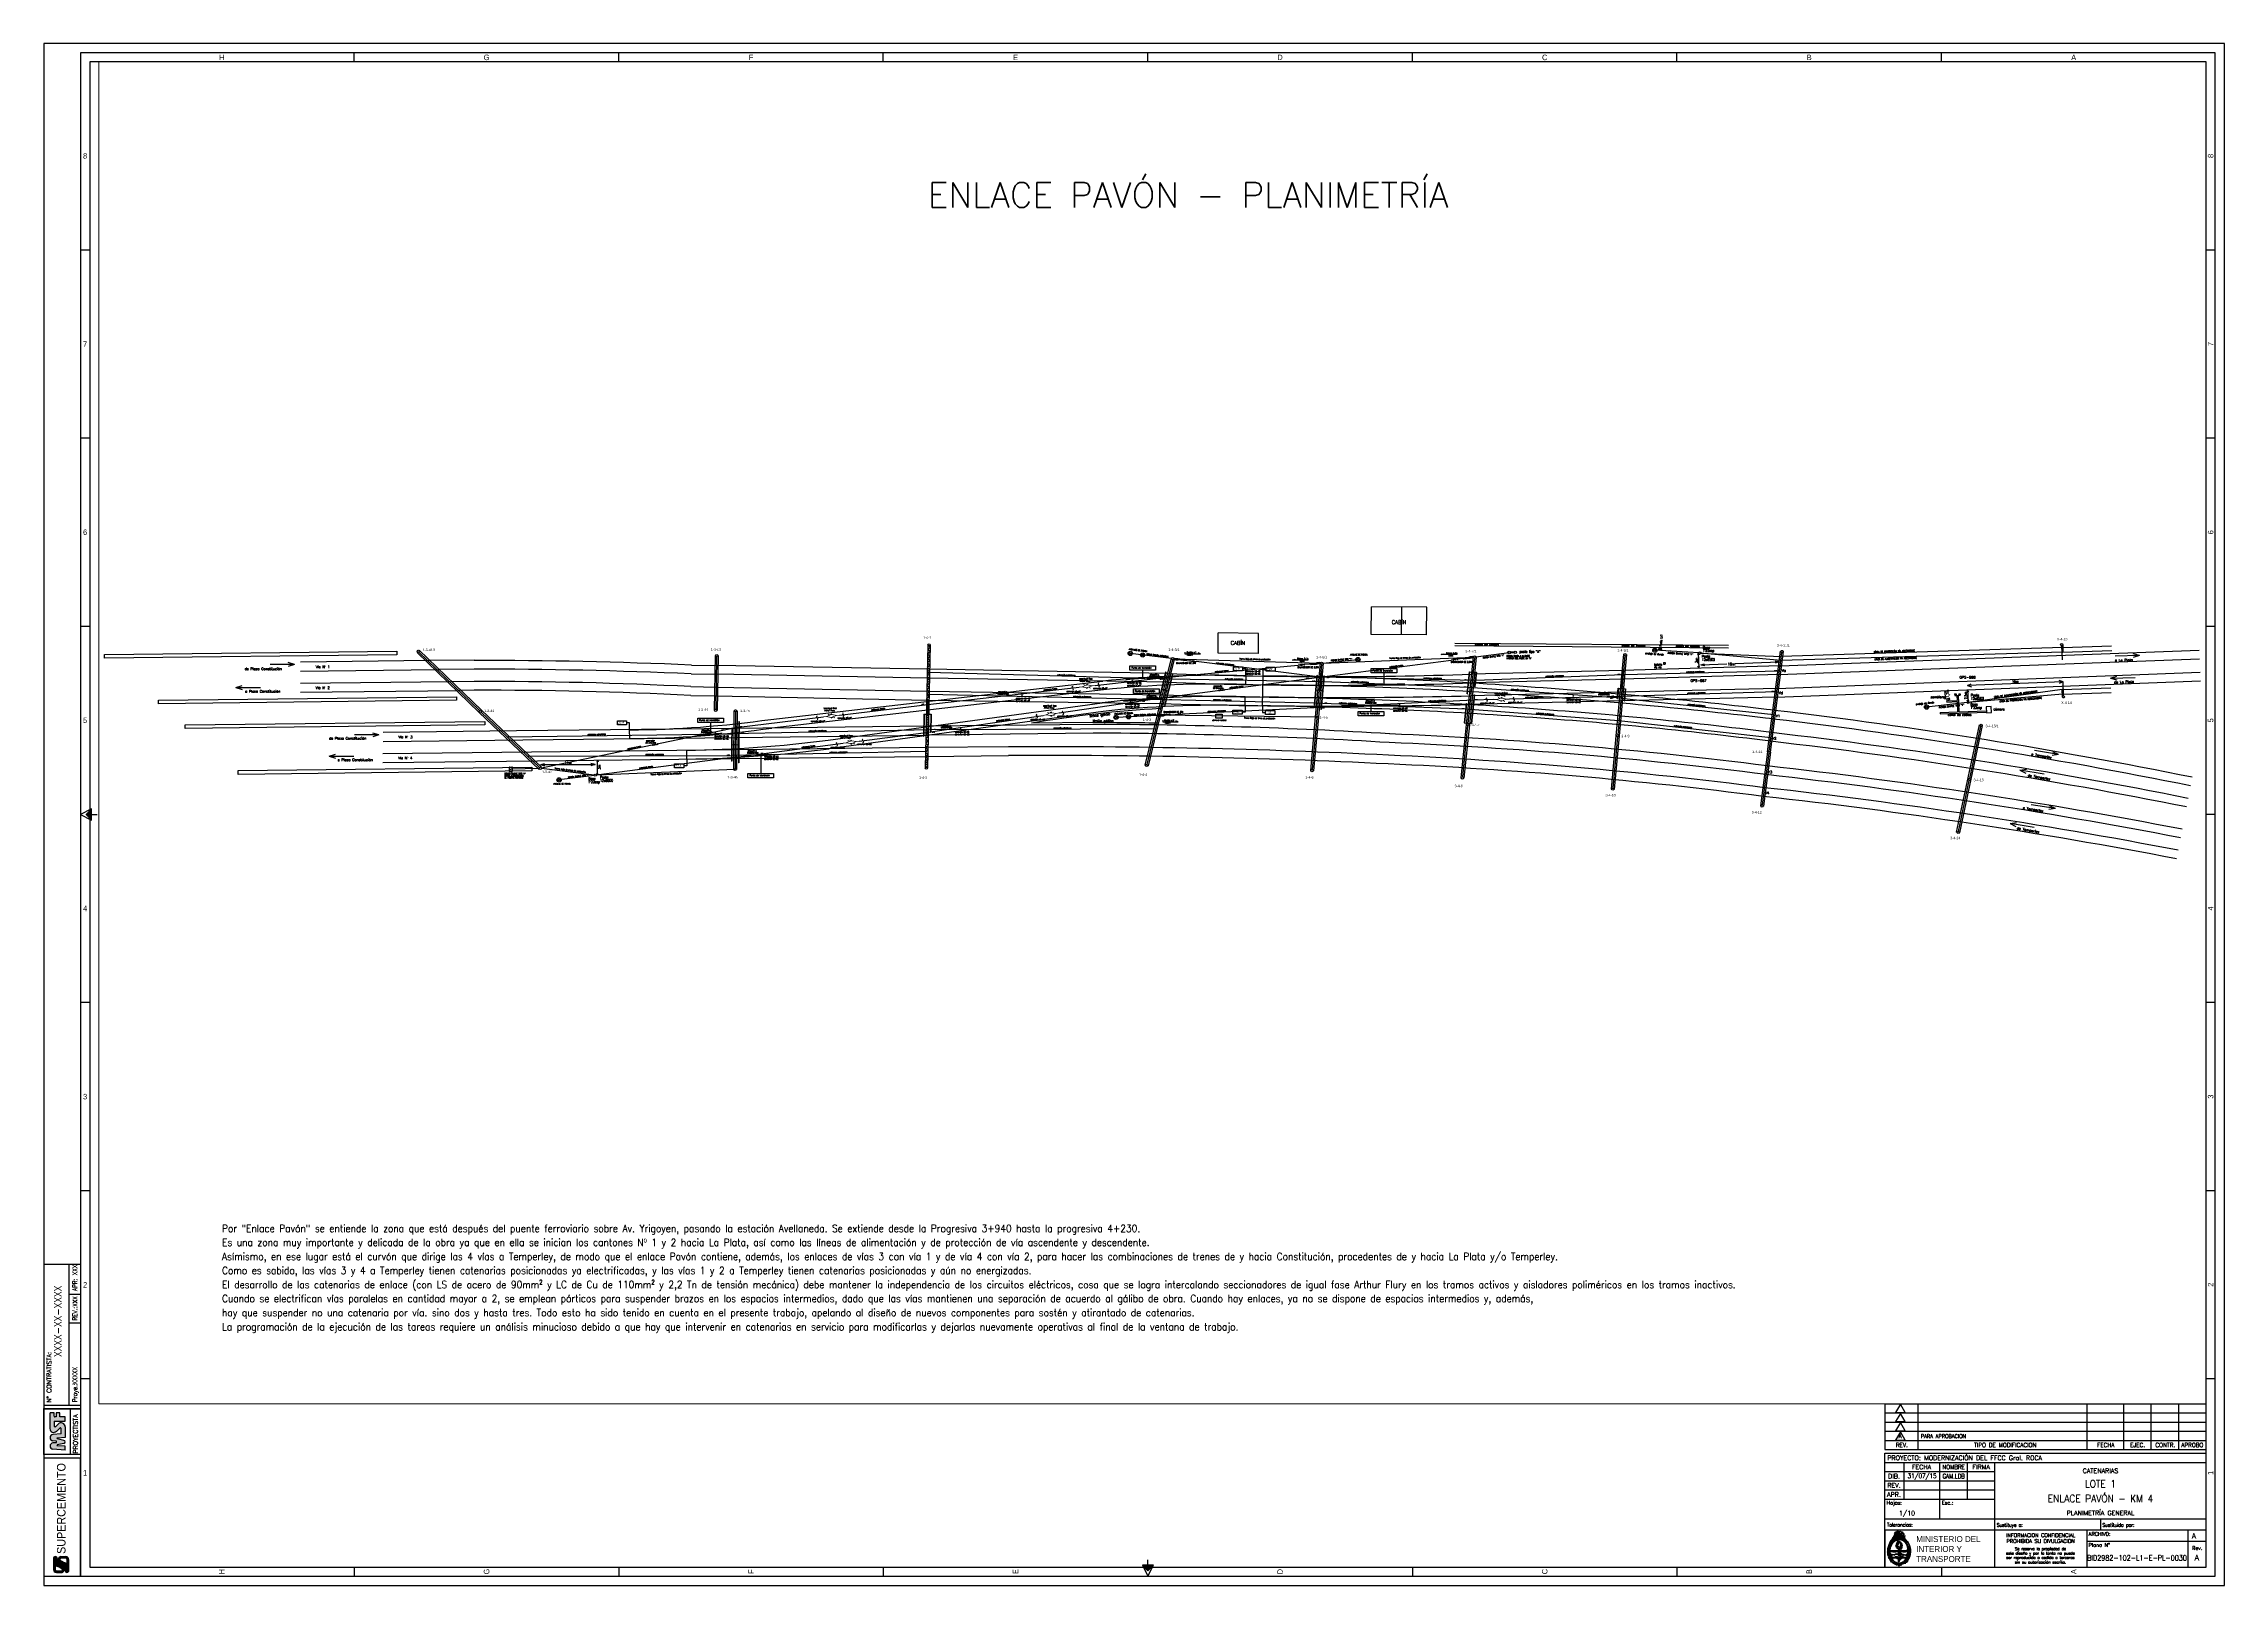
# Paper-space layout '0000 EP' of a CAD drawing. Header units: millimetres. Extents: x -4 to 1184, y -80 to 760.
# The model-space entities are those that its viewports show. They can reach past a viewport. Long polylines and large blocks are cut down to what shows.
import ezdxf
from ezdxf.enums import TextEntityAlignment as Align

# ---------------------------------------------------------------- set-up
doc = ezdxf.new("R2010")
doc.units = ezdxf.units.MM
doc.linetypes.add('ACAD_ISO03W100', pattern=[30, 12, -18])
doc.linetypes.add('CENTER', pattern=[50.8, 31.75, -6.35, 6.35, -6.35])
doc.layers.add('02 L d C', color=7, linetype='Continuous', lineweight=5)
doc.layers.add('cotas LC-LS', color=8, linetype='Continuous', lineweight=5)
for name, color, linetype in [('0_FORMATO', 7, 'Continuous'), ('E4_ESQUEMAS', 2, 'Continuous'), ('motores de cambio', 3, 'Continuous'), ('obras de enlaces', 4, 'Continuous'), ('postes catenaria', 4, 'Continuous'), ('seccionador misma fase', 7, 'Continuous'), ('Textos catenaria', 7, 'Continuous'), ('vías', 8, 'Continuous')]:
    doc.layers.add(name, color=color, linetype=linetype)
doc.styles.add('ARIAL', font='arial.ttf', dxfattribs={"width": 0.8})
doc.styles.add('SIMPLEX', font='simplex.shx', dxfattribs={"width": 0.75})
doc.styles.add('STYLE1', font='romans.shx')
doc.linetypes.add('ZIGZAG', pattern='A,0.00254,-5.08,[131,ltypeshp.shx,S=5.08,R=0,X=-5.08,Y=0],-10.16,[131,ltypeshp.shx,S=5.08,R=180,X=5.08,Y=0],-5.08', length=20.32254)

# ---------------------------------------------------------------- blocks, each defined once
blk = doc.blocks.new('ROTULO_CARATULA')
at = {"layer": '0_FORMATO', "color": 255}
for p, q in [((0, 0), (0, 62)), ((0, 52), (60, 52)), ((10.6, 37), (10.6, 57)), ((30, 37), (30, 57)), ((45, 37), (45, 57)), ((60, 0), (60, 57)), ((0, 47), (60, 47)), ((0, 42), (60, 42)), ((0, 37), (60, 37)), ((30, 26), (30, 37)), ((175, 26), (0, 26)), ((117.5, 26), (117.5, 20)), ((175, 20), (0, 20)), ((0, 19.4), (0, 0)), ((60, 0), (60, 19.2)), ((110, 20), (110, 0)), ((175, 14), (110, 14)), ((165, 20), (165, 0)), ((0, 0), (175, 0))]:
    blk.add_line(p, q, dxfattribs=at)
at = {"layer": '0_FORMATO', "color": 7}
for p, q in [((0, 62), (175, 62)), ((0, 57), (175, 57))]:
    blk.add_line(p, q, dxfattribs=at)
at = {"layer": '0_FORMATO', "color": 253}
for p, q in [((0, 19.9), (0, 17.7)), ((2.2, 11.9), (2.3, 12.2)), ((2.2, 11.7), (2.2, 11.9)), ((2.3, 12.2), (2.4, 12.4)), ((2.4, 12.4), (2.5, 12.6)), ((2.5, 12.6), (2.6, 12.8)), ((2.6, 12.8), (2.7, 13.1)), ((2.7, 13.1), (2.8, 13.3)), ((2.8, 13.3), (3, 13.5)), ((3, 13.5), (3.1, 13.8)), ((3.1, 13.8), (3.2, 14)), ((3.2, 14), (3.3, 14.2)), ((3.3, 14.2), (3.4, 14.4)), ((3.4, 14.4), (3.6, 14.6)), ((3.6, 14.6), (3.7, 14.9)), ((3.7, 14.9), (3.8, 15.1)), ((3.8, 15.1), (4, 15.3)), ((4, 15.3), (4.1, 15.5)), ((4.1, 15.5), (4.3, 15.7)), ((4.3, 15.7), (4.4, 16)), ((4.4, 16), (4.6, 16.2)), ((4.6, 16.2), (4.7, 16.4)), ((4.7, 16.4), (4.9, 16.6)), ((4.9, 16.6), (5, 16.8)), ((5, 16.8), (5.2, 17)), ((5.2, 18.2), (6, 19.1)), ((5.4, 18), (5.2, 18.2)), ((5.2, 17.4), (5.4, 17.7)), ((5.2, 17), (5.3, 17.2)), ((5.3, 17.2), (5.5, 17.4)), ((5.5, 17.9), (5.4, 18)), ((5.4, 17.7), (5.5, 17.8)), ((5.5, 17.8), (5.5, 17.9)), ((6, 19.1), (6.3, 19)), ((6.3, 19), (6.4, 19.1)), ((6.4, 19.1), (6.6, 19.3)), ((6.6, 19.3), (7.4, 18.8)), ((7.4, 18.8), (7.7, 19.3)), ((7.7, 19.3), (7.9, 18.8)), ((7.9, 18.8), (8.2, 19.6)), ((8.2, 19.6), (9.6, 19.1)), ((9.6, 19.1), (9.3, 18.2)), ((9.3, 18.2), (10.4, 18.2)), ((10.4, 18.2), (10.1, 16.6)), ((10.1, 16.6), (10.4, 16.7)), ((10.4, 16.7), (10.7, 16.8)), ((10.7, 16.8), (10.9, 16.9)), ((10.8, 16.6), (10.7, 16.4)), ((10.7, 16.4), (10.7, 16.2)), ((10.7, 16.2), (10.8, 16)), ((11, 17), (10.8, 16.8)), ((10.8, 16.8), (10.8, 16.6)), ((10.8, 16), (10.8, 15.8)), ((10.8, 15.8), (10.9, 15.6)), ((10.9, 15.6), (11, 15.4)), ((11, 15.4), (11.2, 15.2)), ((11.2, 15.2), (11.3, 14.9)), ((11.3, 14.9), (11.5, 14.7)), ((11.5, 14.7), (11.6, 14.5)), ((11.6, 14.5), (11.8, 14.2)), ((11.8, 14.2), (12, 14)), ((12, 14), (12.2, 13.8)), ((12.2, 13.8), (12.3, 13.6)), ((12.3, 13.6), (12.5, 13.4)), ((12.5, 13.4), (12.7, 13.2)), ((12.7, 13.2), (12.8, 13)), ((12.8, 13), (12.9, 12.8)), ((12.9, 12.8), (13, 12.6)), ((13, 12.6), (13.1, 12.5)), ((13.1, 12.5), (13.2, 12.3)), ((13.2, 12.3), (13.3, 12.1)), ((13.3, 12.1), (13.4, 11.9)), ((1.6, 9.3), (1.7, 9.6)), ((1.6, 9.1), (1.6, 9.3)), ((1.6, 8.8), (1.6, 9.1)), ((1.6, 8.6), (1.6, 8.8)), ((1.6, 8.3), (1.6, 8.6)), ((1.6, 8.1), (1.6, 8.3)), ((1.6, 7.8), (1.6, 8.1)), ((1.6, 7.6), (1.6, 7.8)), ((1.7, 7.3), (1.6, 7.6)), ((1.7, 10), (1.8, 10.3)), ((1.7, 9.8), (1.7, 10)), ((1.7, 9.6), (1.7, 9.8)), ((1.7, 7.1), (1.7, 7.3)), ((1.8, 6.8), (1.7, 7.1)), ((1.8, 10.5), (1.9, 10.8)), ((1.8, 10.3), (1.8, 10.5)), ((1.8, 6.6), (1.8, 6.8)), ((1.9, 6.3), (1.8, 6.6)), ((1.9, 11), (2, 11.2)), ((1.9, 10.8), (1.9, 11)), ((1.9, 6.1), (1.9, 6.3)), ((2, 5.8), (1.9, 6.1)), ((2, 11.2), (2.1, 11.5)), ((2.1, 5.6), (2, 5.8)), ((2.1, 11.5), (2.2, 11.7)), ((2.2, 5.3), (2.1, 5.6)), ((2.3, 5.1), (2.2, 5.3)), ((2.4, 4.8), (2.3, 5.1)), ((2.6, 4.5), (2.4, 4.8)), ((2.7, 4.3), (2.6, 4.5)), ((2.8, 4.1), (2.7, 4.3)), ((3, 3.8), (2.8, 4.1)), ((3.1, 3.6), (3, 3.8)), ((3.3, 3.4), (3.1, 3.6)), ((3.4, 3.2), (3.3, 3.4)), ((3.6, 3), (3.4, 3.2)), ((3.8, 2.8), (3.6, 3)), ((4, 2.6), (3.8, 2.8)), ((4.2, 2.4), (4, 2.6)), ((4.4, 2.2), (4.2, 2.4)), ((4.7, 2), (4.4, 2.2)), ((4.9, 1.9), (4.7, 2)), ((5.1, 1.7), (4.9, 1.9)), ((5.4, 1.6), (5.1, 1.7)), ((5.6, 1.5), (5.4, 1.6)), ((8.5, 1.8), (5.5, 2.1)), ((5.5, 2.1), (6.8, 1.3)), ((5.8, 1.4), (5.6, 1.5)), ((6.1, 1.3), (5.8, 1.4)), ((6.3, 1.3), (6.1, 1.3)), ((6.6, 1.3), (6.3, 1.3)), ((6.8, 1.3), (6.6, 1.3)), ((6.8, 1.3), (8.5, 1.8)), ((7.1, 1.3), (6.8, 1.3)), ((7.3, 1.2), (7.1, 1.3)), ((7.5, 1), (7.3, 1.2)), ((7.5, 0.8), (7.5, 1)), ((7.7, 0.5), (7.5, 0.8)), ((8.2, 1.3), (7.7, 0.5)), ((9.6, 1.6), (8.2, 1.3)), ((10.4, 2.6), (8.8, 1.8)), ((8.8, 1.8), (9.6, 1.6)), ((10.1, 1.8), (10.4, 2.6)), ((10.4, 1.9), (10.1, 1.8)), ((10.6, 2), (10.4, 1.9)), ((10.8, 2.1), (10.6, 2)), ((11, 2.3), (10.8, 2.1)), ((11.2, 2.4), (11, 2.3)), ((11.4, 2.5), (11.2, 2.4)), ((11.6, 2.7), (11.4, 2.5)), ((11.8, 2.9), (11.6, 2.7)), ((12, 3), (11.8, 2.9)), ((12.1, 3.2), (12, 3)), ((12.3, 3.4), (12.1, 3.2)), ((12.4, 3.6), (12.3, 3.4)), ((12.6, 3.8), (12.4, 3.6)), ((12.7, 4), (12.6, 3.8)), ((12.8, 4.2), (12.7, 4)), ((13, 4.4), (12.8, 4.2)), ((13.1, 4.6), (13, 4.4)), ((13.2, 4.8), (13.1, 4.6)), ((13.3, 5), (13.2, 4.8)), ((13.4, 5.3), (13.3, 5)), ((13.4, 11.9), (13.5, 11.6)), ((13.5, 5.5), (13.4, 5.3)), ((13.5, 11.6), (13.6, 11.4)), ((13.6, 5.7), (13.5, 5.5)), ((13.6, 11.4), (13.7, 11.2)), ((13.7, 6.2), (13.6, 6)), ((13.6, 6), (13.6, 5.7)), ((13.7, 11.2), (13.7, 10.9)), ((13.7, 10.9), (13.8, 10.7)), ((13.8, 6.4), (13.7, 6.2)), ((13.8, 10.7), (13.8, 10.5)), ((13.8, 10.5), (13.9, 10.2)), ((13.9, 6.9), (13.8, 6.7)), ((13.8, 6.7), (13.8, 6.4)), ((13.9, 10.2), (13.9, 10)), ((13.9, 10), (14, 9.7)), ((14, 7.7), (13.9, 7.4)), ((13.9, 7.4), (13.9, 7.2)), ((13.9, 7.2), (13.9, 6.9)), ((14, 9.7), (14, 9.5)), ((14, 9.5), (14, 9.2)), ((14, 9.2), (14, 9)), ((14, 9), (14, 8.7)), ((14, 8.7), (14, 8.5)), ((14, 8.5), (14, 8.2)), ((14, 8.2), (14, 7.9)), ((14, 7.9), (14, 7.7))]:
    blk.add_line(p, q, dxfattribs=at)
at = {"layer": '0_FORMATO'}
blk.add_line((60, 19.2), (60, 21.6), dxfattribs=at)
at = {"layer": '0_FORMATO', "color": 253}
for points in [[(0, 19.9), (0, 19.9)], [(2.2, 12.2), (2.2, 11.9), (2.2, 11.6), (2.2, 11.4), (2.3, 11.2), (2.5, 11.1), (2.7, 10.9), (2.5, 11.4), (3.3, 11.1), (2.2, 12.2)], [(3.3, 14.4), (3.1, 14.1), (3, 13.9), (2.8, 13.6), (2.7, 13.4), (2.6, 13.1), (2.6, 12.8), (2.5, 12.6), (2.5, 12.3), (2.5, 12), (2.6, 12.2), (2.7, 12.4), (2.9, 12.6), (3, 12.9), (3.1, 13.1), (3.2, 13.4), (3.3, 13.7), (3.3, 13.9), (3.3, 14.2), (3.3, 14.4)], [(2.7, 8.9), (7.4, 8.9), (7.4, 10), (7.2, 10.1), (7.1, 10.3), (6.9, 10.4), (6.8, 10.6), (6.7, 10.8), (6.6, 11), (6.5, 11.2), (6.5, 11.4), (6.4, 11.7), (6.4, 11.9), (6.4, 12.1), (6.4, 12.4), (6.4, 12.6), (6.5, 12.8), (6.6, 13), (6.6, 13.2), (6.8, 13.3), (6.9, 13.5), (7.1, 13.6), (7.2, 13.7), (7.4, 13.8), (7.7, 13.8), (7.9, 13.8), (8.1, 13.7), (8.3, 13.7), (8.5, 13.6), (8.6, 13.4), (8.8, 13.3), (8.9, 13.2), (9, 13), (9.1, 12.8), (9.2, 12.6), (9.3, 12.4), (9.3, 12.2), (9.4, 12), (9.4, 11.8), (9.4, 11.6), (9.3, 11.4), (9.3, 11.2), (9.2, 11), (9.1, 10.8), (9, 10.6), (8.9, 10.5), (8.8, 10.3), (8.6, 10.2), (8.4, 10.1), (8.2, 10), (8.2, 8.9), (12.6, 8.9), (12.6, 9.2), (12.6, 9.5), (12.6, 9.7), (12.5, 10), (12.5, 10.2), (12.5, 10.4), (12.4, 10.7), (12.4, 10.9), (12.3, 11.1), (12.3, 11.3), (12.2, 11.5), (12.1, 11.7), (12, 11.9), (12, 12.1), (11.9, 12.3), (11.8, 12.4), (11.7, 12.6), (11.6, 12.8), (11.5, 12.9), (11.4, 13.1), (11.3, 13.2), (11.2, 13.3), (11.1, 13.5), (10.9, 13.6), (10.8, 13.7), (10.7, 13.8), (10.6, 13.9), (10.4, 14), (10.3, 14.1), (10.1, 14.2), (10, 14.3), (9.9, 14.4), (9.7, 14.4), (9.6, 14.5), (9.4, 14.6), (9.3, 14.6), (9.1, 14.7), (9, 14.7), (8.8, 14.7), (8.7, 14.8), (8.5, 14.8), (8.3, 14.8), (8.2, 14.8), (8, 14.8), (7.9, 14.8), (7.7, 14.8), (7.6, 14.8), (7.4, 14.8), (7.2, 14.8), (7.1, 14.7), (6.9, 14.7), (6.8, 14.7), (6.6, 14.6), (6.5, 14.6), (6.3, 14.5), (6.2, 14.5), (6, 14.4), (5.9, 14.3), (5.7, 14.2), (5.6, 14.1), (5.4, 14.1), (5.3, 14), (5.1, 13.9), (5, 13.7), (4.9, 13.6), (4.7, 13.5), (4.6, 13.4), (4.5, 13.3), (4.3, 13.1), (4.2, 13), (4.1, 12.8), (4, 12.7), (3.9, 12.5), (3.8, 12.3), (3.7, 12.2), (3.6, 12), (3.5, 11.8), (3.4, 11.6), (3.3, 11.4), (3.2, 11.2), (3.2, 11), (3.1, 10.8), (3, 10.6), (3, 10.4), (2.9, 10.2), (2.9, 9.9), (2.8, 9.7), (2.8, 9.4), (2.8, 9.2), (2.7, 8.9)], [(2.7, 12.2), (3.3, 11.7), (3.3, 12.2), (2.7, 12.2)], [(3, 13.6), (2.9, 13.2), (2.9, 13), (2.9, 12.7), (3.1, 12.5), (3.3, 12.2), (3.2, 12.5), (3.3, 12.7), (3.6, 12.8), (3, 13.6)], [(3.3, 13.3), (3.3, 13), (3.3, 12.9), (3, 12.8), (3.3, 12), (3.5, 12.2), (3.6, 12.5), (3.6, 12.7), (3.6, 12.9), (3.5, 13.1), (3.3, 13.3)], [(3.8, 14.1), (3.8, 13.8), (3.8, 13.7), (3.6, 13.6), (3.3, 13.6), (4.1, 13), (4.7, 14.1), (3.8, 14.1)], [(3.6, 14.7), (3.8, 14.4), (3.6, 14.7)], [(3.8, 15), (3.8, 14.6), (3.7, 14.3), (3.8, 14.1), (3.9, 13.8), (4.1, 13.6), (4.1, 13.9), (4.2, 14.1), (4.3, 14.1), (4.7, 14.1), (4.4, 15), (3.8, 15)], [(4.4, 15.5), (4.7, 13.9), (5.5, 14.7), (4.4, 15.5)], [(4.7, 15.8), (4.7, 14.7), (5.7, 15), (5.5, 15.8), (4.7, 15.8)], [(6.3, 18.8), (5.5, 17.2), (4.9, 17.2), (4.9, 15.5), (5.2, 15.5), (5.4, 15.4), (5.5, 15.3), (5.4, 15.1), (5.2, 15), (5.4, 14.9), (5.7, 14.9), (5.9, 14.9), (6.2, 14.9), (6.5, 14.9), (6.8, 15), (7.1, 15), (7.4, 15.1), (7.7, 15.2), (7.9, 15.3), (8.2, 15.4), (8.4, 15.5), (8.6, 15.6), (8.8, 15.8), (5.7, 15.2), (6.3, 18.8)], [(6, 19.1), (5.2, 18.2), (5.5, 18.2), (5.8, 18.2), (5.9, 18.3), (6, 18.5), (6.1, 18.8), (6, 19.1)], [(5.7, 17.4), (5.5, 16.1), (5.7, 16.3), (5.8, 16.5), (5.9, 16.7), (5.9, 16.9), (5.9, 17.1), (5.7, 17.4)], [(5.7, 16.1), (5.7, 15.2), (6.3, 15.2), (6.3, 16.1), (5.7, 16.1)], [(6.6, 18.2), (6, 16.9), (6.2, 17.1), (6.4, 17.4), (6.5, 17.6), (6.6, 17.9), (6.6, 18.2)], [(6, 16.3), (6.8, 16.3), (6.6, 17.4), (7.7, 17.4), (7.4, 16.6), (8.2, 16.6), (7.9, 17.4), (8.8, 17.4), (8.8, 17), (8.8, 16.8), (9, 16.6), (9.3, 16.3), (9.3, 16.6), (9.2, 16.9), (9.1, 17.1), (9, 17.3), (8.9, 17.5), (8.8, 17.6), (8.6, 17.8), (8.5, 17.9), (8.3, 18), (8.2, 18), (8, 18.1), (7.9, 18.1), (7.7, 18.1), (7.5, 18), (7.4, 18), (7.2, 17.9), (7.1, 17.8), (6.9, 17.7), (6.7, 17.5), (6.6, 17.4), (6.5, 17.2), (6.3, 17), (6.2, 16.8), (6.1, 16.6), (6, 16.3)], [(6, 16.3), (6, 15.5), (6.6, 16.1), (7.4, 15.8), (7.1, 16), (6.9, 16.2), (6.7, 16.3), (6.4, 16.3), (6, 16.3)], [(6.8, 13.3), (7.7, 13), (6.3, 11.1), (9, 10.9), (8.2, 11.1), (9, 11.4), (9, 11.7), (8.9, 12), (8.8, 12.2), (8.8, 12.5), (8.7, 12.7), (8.6, 12.9), (8.4, 13.1), (8.3, 13.2), (8.1, 13.3), (7.9, 13.4), (7.7, 13.4), (7.5, 13.4), (7.2, 13.4), (6.8, 13.3)], [(6.6, 12.5), (6.3, 11.7), (6.6, 12.5)], [(6.5, 15.1), (6.7, 15.1), (6.5, 15.1)], [(8.2, 19.6), (8.1, 19.3), (7.9, 19.1), (7.8, 19.1), (7.6, 19.2), (7.4, 19.3), (6.6, 19.3), (6.7, 19.1), (6.8, 18.9), (7, 18.7), (7.1, 18.6), (7.3, 18.5), (7.5, 18.4), (7.7, 18.4), (7.9, 18.4), (8.2, 18.4), (8.4, 18.4), (8.6, 18.5), (8.9, 18.6), (9.1, 18.6), (9.3, 18.7), (9.6, 18.8), (8.2, 19.6)], [(6.6, 17.4), (6.7, 17.1), (6.8, 16.9), (7, 16.7), (7.1, 16.6), (7.4, 16.5), (7.6, 16.4), (7.9, 16.3), (7.7, 17.4), (6.6, 17.4)], [(6.6, 16.1), (6.6, 15.5), (7.1, 15.5), (6.6, 16.1)], [(6.8, 13.9), (6.6, 12.8), (7.4, 13.9), (6.8, 13.9)], [(6.8, 17.4), (6.8, 16.9), (7.4, 16.9), (7.4, 17.4), (6.8, 17.4)], [(6.8, 12.2), (7.7, 13), (7.3, 13), (7.1, 12.9), (7, 12.8), (6.9, 12.5), (6.8, 12.2)], [(6.9, 18.3), (7, 18.2), (6.9, 18.3)], [(7.4, 15.5), (8.8, 15.8), (8.8, 15), (9, 15.1), (9.3, 15.1), (9.5, 15.2), (9.7, 15.2), (9.9, 15.2), (10.1, 15.2), (10.1, 15.1), (10.2, 14.9), (10.1, 14.7), (10.9, 15), (10.9, 15.5), (10.8, 15.6), (10.6, 15.6), (10.4, 15.7), (10.1, 15.8), (9.9, 15.9), (9.7, 16), (9.5, 16.1), (9.2, 16.2), (9, 16.2), (8.8, 16.3), (8.6, 16.3), (8.4, 16.3), (8.2, 16.3), (8, 16.3), (7.9, 16.2), (7.7, 16.1), (7.6, 15.9), (7.5, 15.8), (7.4, 15.5)], [(7.4, 14.1), (8.2, 13.9), (7.4, 14.1)], [(7.6, 13.8), (7.8, 13.7), (7.6, 13.8)], [(7.7, 16.1), (7.9, 15.8), (7.7, 16.1)], [(7.8, 19.2), (7.8, 19), (7.8, 19.2)], [(7.9, 17.4), (7.9, 16.9), (8.8, 16.9), (8.8, 17.4), (7.9, 17.4)], [(7.9, 13.9), (8.8, 13.3), (7.9, 13.9)], [(8.2, 16.9), (9, 16.3), (8.2, 16.9)], [(8.5, 18.5), (8.5, 18), (9, 18), (8.5, 18.5)], [(8.8, 18), (9.9, 16.3), (9.8, 16.6), (9.6, 16.9), (9.5, 17.2), (9.4, 17.4), (9.2, 17.6), (9, 17.8), (8.8, 18)], [(8.8, 13.3), (8.8, 12), (8.8, 13.3)], [(9, 18.8), (9.3, 15.8), (10.7, 15.5), (10.7, 16.6), (10.1, 16.6), (10.4, 18.2), (9, 18.8)], [(9, 15.2), (10.4, 15), (9, 15.2)], [(9, 12.5), (9.3, 10.3), (9.4, 10.6), (9.5, 10.9), (9.5, 11.2), (9.5, 11.4), (9.4, 11.7), (9.3, 12), (9.2, 12.2), (9, 12.5)], [(9.1, 12.9), (9.2, 12.7), (9.1, 12.9)], [(9.7, 17.2), (9.8, 17.1), (9.7, 17.2)], [(10.1, 14.7), (11.5, 13), (12, 13.6), (12.9, 13), (12.6, 13.9), (11.2, 13.6), (11.2, 13.9), (11.1, 14.2), (10.9, 14.3), (10.7, 14.5), (10.5, 14.6), (10.1, 14.7)], [(10.7, 15), (12, 13.6), (12, 13.9), (11.9, 14.2), (11.8, 14.5), (11.7, 14.6), (11.5, 14.8), (11.3, 14.9), (11, 14.9), (10.7, 15)], [(11.4, 13.8), (11.6, 13.7), (11.4, 13.8)], [(12, 13.6), (11.9, 13.3), (11.8, 13), (11.8, 12.8), (11.9, 12.6), (12, 12.5), (12.3, 12.3), (12.6, 12.2), (12, 11.7), (12.3, 10.9), (13.4, 10.9), (13.1, 13), (12, 13.6)], [(12.2, 12.1), (12.4, 12), (12.2, 12.1)], [(13.1, 12.2), (13.1, 12), (13.1, 11.8), (13.1, 11.5), (13, 11.3), (12.9, 11.1), (12.9, 10.8), (12.9, 10.6), (12.8, 10.4), (12.9, 10.2), (12.9, 10.1), (13, 9.9), (13.2, 9.8), (13.4, 9.8), (12.9, 10.3), (14, 10.3), (13.1, 12.2)], [(12.9, 12.5), (13.1, 12.2), (12.9, 12.5)], [(1.4, 10.3), (1.4, 8.1), (1.6, 8.9), (2.5, 9.2), (2.3, 9.4), (2.2, 9.5), (2.1, 9.6), (2.1, 9.6), (2.2, 9.7), (2.5, 9.8), (1.4, 10.3)], [(6, 11.7), (6.1, 11.4), (6.2, 11.1), (6.3, 10.9), (6.4, 10.7), (6.6, 10.6), (6.8, 10.5), (7.1, 10.4), (7.4, 10.3), (7.4, 8.9), (2.7, 8.9), (2.8, 9.2), (2.8, 9.5), (2.8, 9.7), (2.8, 10), (2.9, 10.3), (2.9, 10.5), (2.8, 10.8), (2.7, 11), (2.6, 11.2), (2.5, 11.4), (2.7, 10.9), (1.9, 11.1), (1.6, 10), (2.2, 10.6), (1.9, 9.2), (2.5, 7.6), (2.7, 8.7), (7.4, 8.7), (7.4, 6.8), (7.9, 8.7), (8.2, 8.7), (8.5, 8.7), (8.7, 8.7), (9, 8.7), (9.3, 8.7), (9.5, 8.7), (9.8, 8.7), (10.1, 8.7), (10.3, 8.7), (10.6, 8.7), (10.9, 8.7), (11.1, 8.7), (11.4, 8.7), (11.6, 8.6), (11.9, 8.6), (12.1, 8.5), (12.4, 8.4), (12.6, 8.3), (12.8, 8.2), (13.1, 8.1), (13.3, 7.9), (13.5, 7.8), (13.7, 7.6), (12.6, 7.8), (12, 4.8), (10.7, 5.1), (11.5, 4.6), (10.1, 2.6), (11.2, 2.6), (12.6, 5.9), (13.7, 5.7), (12.9, 6.2), (12.9, 7.3), (13.7, 6.5), (14, 10.3), (13.1, 8.4), (13.1, 9.5), (12.9, 9.4), (12.6, 9.3), (12.4, 9.2), (12.1, 9.1), (11.8, 9), (11.6, 9), (11.3, 8.9), (11, 8.9), (10.7, 8.9), (10.5, 8.9), (10.2, 8.9), (9.9, 8.9), (9.6, 8.9), (9.3, 8.9), (9, 8.9), (8.8, 8.9), (8.5, 8.9), (8.2, 8.9), (7.9, 8.9), (8.5, 10.6), (7.1, 11.1), (7.1, 10.8), (7, 10.7), (6.9, 10.6), (6.6, 10.6), (6.3, 10.6), (6, 11.7)], [(1.6, 8.9), (1.7, 8.6), (1.8, 8.3), (1.8, 8.1), (2, 7.9), (2.2, 7.7), (2.5, 7.6), (1.9, 8.1), (2.5, 8.9), (1.6, 8.9)], [(1.6, 7.8), (1.6, 6.5), (1.9, 7.3), (2.5, 6.8), (2.5, 7.1), (2.5, 7.3), (2.3, 7.5), (2.2, 7.6), (1.9, 7.7), (1.6, 7.8)], [(1.9, 7.3), (1.6, 6.2), (2.7, 6.2), (1.9, 7.3)], [(1.9, 10.6), (1.9, 10), (2.5, 10), (1.9, 10.6)], [(2.7, 6.8), (1.9, 5.7), (3, 5.4), (2.7, 6.8)], [(1.9, 5.1), (3.3, 4.8), (3, 5.9), (1.9, 5.1)], [(2, 11.8), (2.1, 11.6), (2, 11.8)], [(2.1, 9.7), (2.3, 9.6), (2.1, 9.7)], [(2.1, 8.3), (2.3, 8.2), (2.1, 8.3)], [(2.3, 5.2), (2.4, 5), (2.3, 5.2)], [(2.5, 4.3), (4.4, 3.5), (4.4, 4.8), (4.1, 4.9), (3.8, 5), (3.6, 5), (3.3, 4.9), (3.1, 4.8), (2.9, 4.7), (2.7, 4.5), (2.5, 4.3)], [(2.7, 8.7), (3, 8.6), (3.2, 8.5), (3.5, 8.4), (3.8, 8.4), (4, 8.4), (4.3, 8.3), (4.6, 8.3), (4.9, 8.3), (5.2, 8.3), (5.5, 8.3), (5.7, 8.3), (6, 8.3), (6.3, 8.4), (6.6, 8.4), (6.9, 8.4), (7.1, 8.4), (7.4, 8.4), (7.1, 8.5), (6.9, 8.6), (6.6, 8.6), (6.4, 8.7), (6.1, 8.7), (5.8, 8.7), (5.5, 8.7), (5.2, 8.7), (5, 8.7), (4.7, 8.7), (4.4, 8.7), (4.1, 8.7), (3.8, 8.7), (3.5, 8.7), (3.3, 8.7), (3, 8.7), (2.7, 8.7)], [(2.7, 8.4), (2.8, 8.1), (2.8, 7.9), (2.9, 7.6), (3, 7.4), (3.1, 7.3), (3.3, 7.1), (3.4, 7), (3.6, 7), (3.7, 6.9), (3.9, 6.8), (4.1, 6.8), (4.3, 6.8), (4.5, 6.8), (4.7, 6.8), (4.9, 6.8), (5.2, 6.9), (5.4, 6.9), (5.6, 7), (5.8, 7), (6.1, 7.1), (6.3, 7.1), (6.5, 7.2), (6.7, 7.2), (7, 7.2), (7.2, 7.3), (7.4, 7.3), (7.4, 8.4), (2.7, 8.4)], [(2.7, 7.3), (3, 7), (2.7, 7.3)], [(2.7, 7), (3, 6.8), (2.7, 7)], [(2.7, 4.6), (2.9, 4.3), (3, 4), (3.1, 3.9), (3.3, 3.7), (3.5, 3.6), (3.8, 3.5), (3.7, 3.8), (3.6, 4), (3.5, 4.2), (3.3, 4.3), (3.1, 4.5), (2.7, 4.6)], [(2.8, 10.4), (2.9, 10.2), (2.8, 10.4)], [(3, 6.2), (3.1, 6), (3.3, 5.9), (3.4, 5.8), (3.6, 5.7), (3.9, 5.6), (4.1, 5.5), (4.3, 5.4), (4.6, 5.4), (4.9, 5.3), (5.2, 5.3), (5.5, 5.3), (5.8, 5.3), (6.1, 5.2), (6.4, 5.2), (6.7, 5.2), (7, 5.3), (7.3, 5.3), (7.5, 5.3), (7.8, 5.3), (8.1, 5.3), (8.3, 5.3), (8.6, 5.4), (8.8, 5.4), (8.8, 6.2), (9, 6.1), (9.2, 6), (9.4, 5.9), (9.6, 5.8), (9.8, 5.7), (10, 5.6), (10.2, 5.5), (10.4, 5.4), (10.6, 5.3), (10.8, 5.3), (11, 5.3), (11.2, 5.3), (11.4, 5.3), (11.6, 5.4), (11.8, 5.4), (11.9, 5.6), (12.1, 5.7), (12.2, 5.9), (12.3, 6.2), (12.1, 6.2), (11.8, 6.3), (11.5, 6.3), (11.3, 6.4), (11, 6.4), (10.8, 6.5), (10.5, 6.5), (10.2, 6.6), (10, 6.7), (9.7, 6.7), (9.5, 6.8), (9.2, 6.8), (8.9, 6.8), (8.7, 6.9), (8.4, 6.9), (8.2, 6.9), (7.9, 6.9), (7.6, 6.8), (7.4, 6.8), (8.8, 6.5), (8.4, 6.4), (8.1, 6.4), (7.9, 6.4), (7.7, 6.4), (7.5, 6.6), (7.3, 6.8), (7.1, 7), (3, 6.2)], [(3, 6.2), (4.1, 6.5), (3.8, 6.6), (3.5, 6.6), (3.3, 6.5), (3, 6.2)], [(3, 3.7), (3.3, 2.9), (4.1, 3.2), (3, 3.7)], [(3.3, 5.4), (3.6, 5.1), (3.3, 5.4)], [(3.6, 3.2), (3.8, 2.9), (3.9, 2.7), (4.1, 2.6), (4.4, 2.5), (4.6, 2.4), (4.9, 2.4), (5.2, 2.4), (4.7, 3.5), (3.6, 3.2)], [(3.6, 2.9), (3.8, 2.6), (3.6, 2.9)], [(7.4, 2.9), (7.4, 4.6), (3.8, 4.8), (3.9, 4.6), (4.1, 4.4), (4.2, 4.2), (4.3, 4), (4.5, 3.8), (4.6, 3.6), (4.8, 3.4), (5, 3.3), (5.1, 3.1), (5.3, 3), (5.5, 2.9), (5.7, 2.8), (5.9, 2.7), (6.1, 2.6), (6.3, 2.5), (6.5, 2.4), (6.7, 2.3), (6.9, 2.3), (7.1, 2.3), (7.3, 2.2), (7.5, 2.2), (7.7, 2.2), (7.9, 2.2), (8.1, 2.2), (8.3, 2.2), (8.5, 2.3), (8.7, 2.3), (8.9, 2.4), (9.1, 2.4), (9.3, 2.5), (9.5, 2.6), (9.7, 2.7), (9.9, 2.8), (10.1, 2.9), (10.3, 3.1), (10.5, 3.2), (10.6, 3.4), (10.8, 3.5), (10.9, 3.7), (11.1, 3.9), (11.2, 4.1), (11.4, 4.3), (11.5, 4.6), (11.2, 4.7), (10.9, 4.8), (10.6, 4.9), (10.3, 4.9), (10.1, 4.9), (9.9, 4.9), (9.7, 4.9), (9.5, 4.8), (9.4, 4.8), (9.2, 4.7), (9, 4.6), (8.9, 4.5), (8.8, 4.4), (8.6, 4.2), (8.5, 4.1), (8.3, 3.9), (8.1, 3.7), (8, 3.5), (7.8, 3.3), (7.6, 3.1), (7.4, 2.9)], [(4.1, 6.8), (5.5, 6.5), (4.1, 6.8)], [(4.1, 4), (4.4, 3.7), (4.1, 4)], [(4.9, 2.9), (4.9, 2.6), (4.8, 2.5), (4.7, 2.4), (4.4, 2.4), (4.1, 2.4), (5.2, 1.8), (6.8, 1.8), (4.9, 2.9)], [(4.4, 3.7), (5.2, 2.9), (4.4, 3.7)], [(4.5, 5.2), (4.6, 5), (4.5, 5.2)], [(4.8, 5.3), (5, 5.2), (4.8, 5.3)], [(5.2, 5.1), (6.6, 5.4), (6.3, 5.5), (6, 5.6), (5.8, 5.6), (5.6, 5.5), (5.4, 5.4), (5.2, 5.1)], [(5.2, 2.9), (5.5, 2.6), (5.2, 2.9)], [(5.2, 2.1), (5.4, 1.8), (5.6, 1.6), (5.8, 1.5), (6, 1.3), (6.3, 1.2), (6.5, 1.1), (6.8, 1), (5.2, 2.1)], [(5.4, 2.3), (5.6, 2.2), (5.4, 2.3)], [(5.6, 6.8), (5.7, 6.7), (5.6, 6.8)], [(5.7, 7), (7.4, 7), (5.7, 7)], [(5.7, 5.4), (6.6, 4.8), (5.7, 5.4)], [(5.7, 2.6), (6, 2.4), (5.7, 2.6)], [(6, 7.3), (6.3, 7), (6, 7.3)], [(6.3, 10.9), (7.4, 10.6), (6.3, 10.9)], [(6.3, 5.4), (6.6, 5.1), (6.3, 5.4)], [(6.3, 4.8), (6.6, 4.6), (6.3, 4.8)], [(6.3, 2.4), (6.6, 2.1), (6.3, 2.4)], [(6.6, 10.9), (7.4, 11.4), (6.6, 10.9)], [(6.6, 10.3), (7.4, 10), (6.6, 10.3)], [(6.6, 5.7), (6.6, 5.1), (7.4, 5.1), (6.6, 5.7)], [(6.6, 4.6), (6.9, 4.6), (7.2, 4.7), (7.4, 4.8), (7.6, 4.9), (7.8, 5.1), (7.9, 5.4), (7.6, 5.3), (7.3, 5.3), (7.1, 5.2), (6.9, 5.1), (6.7, 4.9), (6.6, 4.6)], [(6.8, 4.8), (7.1, 4.6), (6.8, 4.8)], [(6.9, 1.6), (7, 1.5), (6.9, 1.6)], [(7.1, 7), (7.2, 6.7), (7.3, 6.5), (7.4, 6.4), (7.6, 6.3), (7.9, 6.2), (7.1, 7)], [(7.1, 1.8), (7.9, 1.6), (7.4, 0.7), (8.8, 1.8), (7.1, 1.8)], [(7.4, 4.6), (7.4, 3.2), (7.4, 4.6)], [(7.4, 3.2), (7.7, 2.9), (7.4, 3.2)], [(7.6, 1.5), (7.8, 1.4), (7.6, 1.5)], [(7.9, 5.1), (7.7, 3.2), (7.9, 5.1)], [(7.7, 3.2), (7.9, 2.9), (7.7, 3.2)], [(7.8, 0.8), (7.8, 0.6), (7.8, 0.8)], [(8.2, 11.4), (9, 11.1), (7.9, 10.9), (9.3, 10.3), (9.3, 11.4), (8.2, 11.4)], [(7.9, 10.3), (7.9, 8.9), (8.2, 10), (9.3, 10), (7.9, 10.3)], [(7.9, 8.7), (7.9, 8.3), (8, 8), (8, 7.8), (8.1, 7.5), (8.3, 7.3), (8.5, 7), (7.9, 8.7)], [(7.9, 6.8), (7.9, 6.2), (8.5, 6.2), (8.5, 6.8), (7.9, 6.8)], [(7.9, 4.6), (7.9, 3.2), (7.9, 4.6)], [(8.2, 8.7), (8.5, 8.6), (8.7, 8.5), (9, 8.4), (9.2, 8.4), (9.5, 8.4), (9.8, 8.3), (10.1, 8.3), (10.4, 8.3), (10.6, 8.3), (10.9, 8.3), (11.2, 8.3), (11.5, 8.4), (11.8, 8.4), (12.1, 8.4), (12.3, 8.4), (12.6, 8.4), (12.3, 8.5), (12.1, 8.6), (11.8, 8.6), (11.6, 8.7), (11.3, 8.7), (11, 8.7), (10.7, 8.7), (10.4, 8.7), (10.2, 8.7), (9.9, 8.7), (9.6, 8.7), (9.3, 8.7), (9, 8.7), (8.7, 8.7), (8.5, 8.7), (8.2, 8.7)], [(8.2, 8.4), (8.3, 8.2), (8.4, 8), (8.5, 7.9), (8.6, 7.7), (8.7, 7.5), (8.9, 7.4), (9, 7.3), (9.2, 7.1), (9.4, 7), (9.6, 6.9), (9.7, 6.9), (9.9, 6.8), (10.1, 6.7), (10.3, 6.7), (10.5, 6.7), (10.7, 6.6), (10.9, 6.6), (11.1, 6.6), (11.3, 6.7), (11.4, 6.7), (11.6, 6.8), (11.8, 6.9), (11.9, 7), (12.1, 7.1), (12.2, 7.2), (12.3, 7.3), (12.4, 7.5), (12.5, 7.7), (12.5, 7.9), (12.6, 8.1), (12.6, 8.4), (8.2, 8.4)], [(8.2, 5.4), (8.2, 4.6), (8.8, 4.6), (8.8, 5.4), (8.2, 5.4)], [(8.4, 11.9), (8.6, 11.8), (8.4, 11.9)], [(8.5, 7.3), (9.6, 6.8), (8.5, 7.3)], [(8.5, 6.5), (8.8, 6.2), (8.5, 6.5)], [(8.5, 5.9), (8.8, 5.1), (8.5, 5.9)], [(9.3, 5.9), (8.5, 5.1), (8.8, 5.1), (9, 5.1), (9.2, 5.2), (9.3, 5.3), (9.4, 5.4), (9.4, 5.7), (9.3, 5.9)], [(8.8, 1.6), (8.5, 1), (9, 1), (8.8, 1.6)], [(8.7, 2), (8.8, 1.9), (8.7, 2)], [(8.8, 5.9), (9.3, 5.4), (9.3, 5.9), (8.8, 5.9)], [(8.8, 2.4), (9, 2.1), (8.8, 2.4)], [(8.9, 6.1), (9.1, 6), (8.9, 6.1)], [(9, 7.3), (9.3, 7), (9, 7.3)], [(9, 5.1), (9.3, 4.8), (9, 5.1)], [(9, 1.8), (10.1, 2.4), (9.8, 2.4), (9.6, 2.4), (9.4, 2.3), (9.2, 2.1), (9, 1.8)], [(9.2, 1.5), (9.4, 1.4), (9.2, 1.5)], [(9.6, 7), (9.6, 6.5), (10.1, 6.5), (9.6, 7)], [(9.6, 5.9), (9.9, 5.7), (9.6, 5.9)], [(9.8, 1.7), (9.9, 1.6), (9.8, 1.7)], [(9.9, 5.5), (10, 5.3), (9.9, 5.5)], [(9.9, 2.9), (10.1, 2.6), (9.9, 2.9)], [(10, 6.9), (10.2, 6.8), (10, 6.9)], [(10.1, 5.4), (10.4, 5.1), (10.1, 5.4)], [(10.1, 2.1), (11.5, 2.1), (10.1, 2.1)], [(10.3, 6.7), (10.5, 6.6), (10.3, 6.7)], [(11.2, 3.5), (11.1, 3.2), (11, 3.1), (11, 3), (11.1, 2.9), (11.2, 2.6), (11, 2.8), (10.9, 2.9), (10.8, 2.9), (10.6, 2.8), (10.4, 2.6), (12, 2.6), (12, 3.2), (11.2, 3.5)], [(10.5, 5.2), (10.6, 5), (10.5, 5.2)], [(10.7, 6.8), (10.9, 6.5), (10.7, 6.8)], [(10.9, 4.8), (11.2, 4.6), (10.9, 4.8)], [(11, 6.6), (11.1, 6.4), (11, 6.6)], [(11.2, 5.1), (12, 4.8), (11.2, 5.1)], [(11.2, 4.3), (11.5, 4), (11.2, 4.3)], [(11.4, 6.4), (11.6, 6.3), (11.4, 6.4)], [(11.8, 4.6), (12.3, 3.7), (11.5, 3.5), (12.3, 2.9), (13.1, 4.8), (11.8, 4.6)], [(11.5, 4), (12.3, 3.5), (11.5, 4)], [(12, 6.4), (12.1, 6.3), (12, 6.4)], [(12, 5.7), (12.3, 5.4), (12, 5.7)], [(12.2, 4.2), (12.4, 4.1), (12.2, 4.2)], [(12.3, 6.8), (12.6, 6.5), (12.3, 6.8)], [(12.6, 5.9), (12.3, 4.8), (12.6, 4.9), (12.8, 5), (13, 5.2), (13, 5.3), (12.9, 5.5), (12.8, 5.7), (12.6, 5.9)], [(12.4, 11.5), (12.5, 11.3), (12.4, 11.5)], [(12.6, 10.9), (12.6, 10.3), (13.1, 10.9), (12.6, 10.9)], [(12.6, 9.8), (12.6, 8.9), (12.6, 9.8)], [(12.6, 8.7), (12.6, 7.8), (12.6, 8.7)], [(12.9, 10.3), (13.4, 9.8), (13.1, 8.4), (13.3, 8.6), (13.5, 8.8), (13.6, 9), (13.6, 9.3), (13.7, 9.5), (13.7, 9.8), (13.7, 10), (13.7, 10.3), (13.7, 10.6), (12.9, 10.3)], [(12.9, 8.1), (13.7, 7.6), (12.9, 8.1)], [(12.9, 7.3), (12.9, 6.2), (13.7, 6.2), (13.7, 7.3), (12.9, 7.3)], [(13.1, 5.9), (13.1, 4.8), (13.1, 5.9)], [(14, 8.5), (14.1, 8.3), (14, 8.5)]]:
    blk.add_lwpolyline(points, dxfattribs=at)
at = {"layer": '0_FORMATO', "color": 255, "style": 'STYLE1'}
for s, p in [('PROYECTO:', (10.5, 59.5)), ('DIB.', (5, 49.5)), ('FECHA', (20, 54.5)), ('FIRMA', (52.5, 54.5)), ('APR.', (5, 39.5)), ('REV.', (5, 44.5))]:
    blk.add_text(s, height=2.5, dxfattribs=at).set_placement(p, align=Align.MIDDLE)
at = {"layer": '0_FORMATO', "color": 255, "style": 'STYLE1', "width": 0.8}
blk.add_text('NOMBRE', height=2.5, dxfattribs=at).set_placement((37.5, 54.5), align=Align.MIDDLE)
at = {"layer": '0_FORMATO', "color": 255, "style": 'STYLE1'}
for s, p in [('Hojas:', (1, 36)), ('Esc.:', (31, 36)), ('ARCHIVO:', (111, 19))]:
    blk.add_text(s, height=2, dxfattribs=at).set_placement(p, align=Align.TOP_LEFT)
at = {"layer": '0_FORMATO', "color": 255, "style": 'STYLE1', "width": 0.8}
for s, p in [('Tolerancias: ', (1.2, 24)), ('Sustituye a:', (61, 23.9)), ('Sustituido por:', (118.5, 23.9))]:
    blk.add_text(s, height=2, dxfattribs=at).set_placement(p, align=Align.TOP_LEFT)
at = {"layer": '0_FORMATO', "linetype": 'Continuous'}
for s, height, p in [('MINISTERIO DEL', 3.252, (17.1, 13.6)), ('TRANSPORTE', 3.25, (17.1, 2.8)), ('INTERIOR Y', 3.25, (17.1, 8.2))]:
    blk.add_text(s, height=height, dxfattribs=at).set_placement(p)
at = {"layer": '0_FORMATO', "color": 255, "style": 'STYLE1'}
for s, height, p in [('INFORMACION CONFIDENCIAL', 2, (84.9, 16.3)), ('PROHIBIDA SU DIVULGACION', 2, (84.9, 13.1)), ('este diseño y por lo tanto no puede', 1.5, (84.8, 6.8)), ('ser reproducido o cedido a terceros', 1.5, (84.8, 4.4)), ('Se reserva la propiedad de', 1.5, (84.8, 9.2)), ('sin su autorización escrita.', 1.5, (84.8, 1.9))]:
    blk.add_text(s, height=height, dxfattribs=at).set_placement(p, align=Align.CENTER)
at = {"layer": '0_FORMATO', "color": 254, "style": 'STYLE1'}
blk.add_text('Plano N°', height=2, dxfattribs=at).set_placement((111, 13), align=Align.TOP_LEFT)
at = {"layer": '0_FORMATO', "color": 255, "style": 'STYLE1'}
blk.add_text('A', height=3, dxfattribs=at).set_placement((168.4, 18.5), align=Align.TOP_CENTER)
at = {"layer": '0_FORMATO', "color": 254, "style": 'STYLE1'}
blk.add_text('Rev.', height=2, dxfattribs=at).set_placement((170.2, 11.3), align=Align.TOP_CENTER)
at = {"layer": '0_FORMATO', "color": 253, "style": 'STYLE1'}
for tag, p, height in [('NOM_PROYECTO', (21.4, 58.2), 2.5), ('HOJAS', (7.7, 28.1), 2.5), ('XXXXXXXXXX', (19.3, 22), 2.5), ('XXXX-X-XX-XXX-XXXX', (79.6, 21.9), 2), ('XXXX-X-XX-XXX-XXXX', (140.2, 21.9), 2)]:
    blk.add_attdef(tag, p, '', height=height, dxfattribs=at)
at = {"layer": '0_FORMATO', "color": 253, "style": 'STYLE1', "flags": 4}
for tag, width, p in [('DD/MM/AA', 0.9, (20.3, 49.5)), ('NOMB.', 0.7, (37.5, 49.5)), ('DD/MM/AA', 0.9, (20.3, 44.5)), ('DD/MM/AA', 0.9, (20.3, 39.5)), ('NOMB.', 0.7, (37.5, 44.5)), ('NOMB.', 0.7, (37.5, 39.5))]:
    blk.add_attdef(tag, text='', height=2.5, dxfattribs=dict(at, width=width)).set_placement(p, align=Align.MIDDLE)
at = {"layer": '0_FORMATO', "color": 254, "style": 'STYLE1', "flags": 4}
blk.add_attdef('SECTOR', text='', height=2.5, dxfattribs=at).set_placement((117.5, 51.2), align=Align.CENTER)
at = {"layer": '0_FORMATO', "color": 253, "style": 'STYLE1', "width": 0.9, "flags": 4}
for tag, p in [('DESCRIPCION_1', (117.5, 35.3)), ('EQUIPO', (117.5, 43.3)), ('XXXX-X-XX-XXX-XXXX', (137.4, 3.5))]:
    blk.add_attdef(tag, text='', height=4, dxfattribs=at).set_placement(p, align=Align.CENTER)
at = {"layer": '0_FORMATO', "color": 253, "style": 'STYLE1', "flags": 4}
for tag, height, p in [('ESCALA', 2.5, (44.7, 28.1)), ('DESCRIPCION_2', 2.5, (117.5, 28.2)), ('XX', 3, (170, 3.6))]:
    blk.add_attdef(tag, text='', height=height, dxfattribs=at).set_placement(p, align=Align.CENTER)
blk.add_attdef('XXXXXXXXXXX', text='', height=2.5, dxfattribs=at).set_placement((142.5, 16.9), align=Align.MIDDLE)
at = {"layer": '0_FORMATO', "color": 255, "style": 'STYLE1', "flags": 4}
blk.add_attdef('X', text='', height=3, dxfattribs=at).set_placement((171.5, 15.5), align=Align.CENTER)
blk = doc.blocks.new('*X4')
at = {"color": 0}
for p, q in [((95.7, 17.5), (98.6, 20.5)), ((95.8, 17.4), (98.6, 20.3)), ((95.8, 17.4), (98.6, 20.1)), ((95.9, 17.3), (98.6, 20)), ((96, 17.2), (98.6, 19.8)), ((96.1, 17.1), (98.6, 19.6)), ((96.2, 17), (98.6, 19.4)), ((96.3, 16.9), (98.6, 19.2)), ((96.4, 16.8), (98.6, 19.1)), ((96.5, 16.7), (98.6, 18.9)), ((96.6, 16.7), (98.6, 18.7)), ((96.6, 16.6), (98.6, 18.5)), ((96.7, 16.5), (98.6, 18.4)), ((96.8, 16.4), (98.6, 18.2)), ((96.9, 16.3), (98.6, 18)), ((97, 16.2), (98.6, 17.8)), ((97.1, 16.1), (98.6, 17.7)), ((97.2, 16), (98.6, 17.5)), ((97.3, 15.9), (98.6, 17.3)), ((97.3, 15.9), (98.6, 17.1)), ((97.4, 15.8), (98.6, 16.9)), ((97.5, 15.7), (98.6, 16.8)), ((97.6, 15.6), (98.6, 16.6)), ((97.7, 15.5), (98.6, 16.4)), ((97.8, 15.4), (98.6, 16.2)), ((97.9, 15.3), (98.6, 16.1)), ((98, 15.2), (98.6, 15.9)), ((98.1, 15.1), (98.6, 15.7)), ((98.1, 15.1), (98.6, 15.5)), ((98.2, 15), (98.6, 15.4)), ((98.3, 14.9), (98.6, 15.2)), ((98.4, 14.8), (98.6, 15)), ((98.5, 14.7), (98.6, 14.8)), ((98.6, 14.6), (98.6, 14.6))]:
    blk.add_line(p, q, dxfattribs=at)
blk = doc.blocks.new('*X5')
at = {"color": 0}
for p, q in [((95.7, 17.5), (98.6, 20.5)), ((95.8, 17.4), (98.6, 20.3)), ((95.8, 17.4), (98.6, 20.1)), ((95.9, 17.3), (98.6, 20)), ((96, 17.2), (98.6, 19.8)), ((96.1, 17.1), (98.6, 19.6)), ((96.2, 17), (98.6, 19.4)), ((96.3, 16.9), (98.6, 19.2)), ((96.4, 16.8), (98.6, 19.1)), ((96.5, 16.7), (98.6, 18.9)), ((96.6, 16.7), (98.6, 18.7)), ((96.6, 16.6), (98.6, 18.5)), ((96.7, 16.5), (98.6, 18.4)), ((96.8, 16.4), (98.6, 18.2)), ((96.9, 16.3), (98.6, 18)), ((97, 16.2), (98.6, 17.8)), ((97.1, 16.1), (98.6, 17.7)), ((97.2, 16), (98.6, 17.5)), ((97.3, 15.9), (98.6, 17.3)), ((97.3, 15.9), (98.6, 17.1)), ((97.4, 15.8), (98.6, 16.9)), ((97.5, 15.7), (98.6, 16.8)), ((97.6, 15.6), (98.6, 16.6)), ((97.7, 15.5), (98.6, 16.4)), ((97.8, 15.4), (98.6, 16.2)), ((97.9, 15.3), (98.6, 16.1)), ((98, 15.2), (98.6, 15.9)), ((98.1, 15.1), (98.6, 15.7)), ((98.1, 15.1), (98.6, 15.5)), ((98.2, 15), (98.6, 15.4)), ((98.3, 14.9), (98.6, 15.2)), ((98.4, 14.8), (98.6, 15)), ((98.5, 14.7), (98.6, 14.8)), ((98.6, 14.6), (98.6, 14.6))]:
    blk.add_line(p, q, dxfattribs=at)
blk = doc.blocks.new('ISO_A0')
at = {"color": 7}
for p, q in [((-576, 410.1), (-576, 2.6)), ((577, 410.1), (-576, 410.1)), ((577, -409.9), (577, 410.1)), ((-576, -2.4), (-576, -409.9)), ((-576, -409.9), (-2, -409.9)), ((3, -409.9), (577, -409.9))]:
    blk.add_line(p, q, dxfattribs=at)
at = {"color": 254}
for p, q in [((-431.9, 410.1), (-431.9, 415.1)), ((-287.8, 410.1), (-287.8, 415.1)), ((-143.7, 410.1), (-143.7, 415.1)), ((0.5, 410.1), (0.5, 415.1)), ((144.6, 410.1), (144.6, 415.1)), ((288.7, 410.1), (288.7, 415.1)), ((432.8, 410.1), (432.8, 415.1)), ((-576, 307.6), (-581, 307.6)), ((582, 307.6), (577, 307.6)), ((-576, 205.1), (-581, 205.1)), ((582, 205.1), (577, 205.1)), ((-576, 102.6), (-581, 102.6)), ((582, 102.6), (577, 102.6)), ((-575, 3.1), (-581, 0.1)), ((-581, 0.1), (-575, -2.9)), ((-575, 3.1), (-578, 0.1)), ((-578, 0.1), (-575, -2.9)), ((-575, -2.9), (-575, 3.1)), ((-575, 0.1), (-572, 0.1)), ((582, 0.1), (577, 0.1)), ((-576, -102.4), (-581, -102.4)), ((582, -102.4), (577, -102.4)), ((-576, -204.9), (-581, -204.9)), ((582, -204.9), (577, -204.9)), ((-576, -307.4), (-581, -307.4)), ((582, -307.4), (577, -307.4)), ((-431.9, -409.9), (-431.9, -414.9)), ((-287.8, -409.9), (-287.8, -414.9)), ((-143.7, -409.9), (-143.7, -414.9)), ((3.5, -408.9), (-2.5, -408.9)), ((-2.5, -408.9), (0.5, -411.9)), ((-2.5, -408.9), (0.5, -414.9)), ((0.5, -408.9), (0.5, -405.9)), ((0.5, -411.9), (3.5, -408.9)), ((0.5, -414.9), (3.5, -408.9)), ((144.6, -409.9), (144.6, -414.9)), ((288.7, -409.9), (288.7, -414.9)), ((432.8, -409.9), (432.8, -414.9))]:
    blk.add_line(p, q, dxfattribs=at)
for points in [[(-601, 420.1), (-601, -419.9), (587, -419.9), (587, 420.1)], [(-581, 415.1), (-581, -414.9), (582, -414.9), (582, 415.1)]]:
    blk.add_lwpolyline(points, close=True, dxfattribs=at)
blk.add_blockref('*X4', (-673.6, -17.5), dxfattribs=at)
at = {"color": 254, "rotation": 90}
blk.add_blockref('*X5', (18.1, -507.5), dxfattribs=at)
at = {"color": 254}
for s, p in [('H', (-504, 412.6)), ('G', (-359.8, 412.6)), ('F', (-215.7, 412.6)), ('E', (-71.6, 412.6)), ('D', (72.5, 412.6)), ('C', (216.7, 412.6)), ('B', (360.8, 412.6)), ('A', (504.9, 412.6)), ('8', (-578.5, 358.9)), ('7', (-578.5, 256.4)), ('6', (-578.5, 153.9)), ('5', (-578.5, 51.4)), ('4', (-578.5, -51.1)), ('3', (-578.5, -153.6)), ('2', (-578.5, -256.1)), ('1', (-578.5, -358.6))]:
    blk.add_text(s, height=3, dxfattribs=at).set_placement(p, align=Align.MIDDLE)
for s, p in [('8', (579.5, 358.9)), ('7', (579.5, 256.4)), ('6', (579.5, 153.9)), ('5', (579.5, 51.4)), ('4', (579.5, -51.1)), ('3', (579.5, -153.6)), ('2', (579.5, -256.1)), ('1', (579.5, -358.6)), ('H', (-504, -412.4)), ('G', (-359.8, -412.4)), ('F', (-215.7, -412.4)), ('E', (-71.6, -412.4)), ('D', (72.5, -412.4)), ('C', (216.7, -412.4)), ('B', (360.8, -412.4)), ('A', (504.9, -412.4))]:
    blk.add_text(s, height=3, rotation=90, dxfattribs=at).set_placement(p, align=Align.MIDDLE)
blk = doc.blocks.new('ROTULO_REV_2.dwg')
at = {"color": 7}
for q in [(175, 25), (0, 0)]:
    blk.add_line((0, 25), q, dxfattribs=at)
at = {"color": 255}
for p, q in [((18, 25), (18, 0)), ((110, 25), (110, 0)), ((130, 25), (130, 0)), ((145, 25), (145, 0)), ((160, 25), (160, 0)), ((0, 20), (175, 20)), ((0, 15), (175, 15)), ((0, 10), (175, 10)), ((0, 5), (175, 5))]:
    blk.add_line(p, q, dxfattribs=at)
blk.add_line((0, 0), (175, 0))
at = {"color": 254}
for points in [[(8.5, 24.7), (5.9, 20.2), (11.1, 20.2)], [(8.5, 19.7), (5.9, 15.2), (11.1, 15.2)], [(8.5, 14.7), (5.9, 10.2), (11.1, 10.2)], [(8.5, 9.7), (5.9, 5.2), (11.1, 5.2)]]:
    blk.add_lwpolyline(points, close=True, dxfattribs=at)
at = {"color": 254, "style": 'STYLE1'}
for s, p in [('REV.', (9.3, 2.5)), ('TIPO DE MODIFICACION', (65.6, 2.5)), ('FECHA', (120.4, 2.5)), ('EJEC.', (137.7, 2.5)), ('CONTR.', (152.8, 2.5)), ('APROBO', (167.5, 2.5))]:
    blk.add_text(s, height=2.25, dxfattribs=at).set_placement(p, align=Align.MIDDLE_CENTER)
for tag, p in [('A', (7.6, 21.3)), ('A', (7.6, 16.3)), ('A', (7.6, 11.3)), ('PARACONSULTA', (19.6, 21.3)), ('PARACONSULTA', (19.6, 16.3)), ('PARACONSULTA', (19.6, 11.3)), ('DD/MM/AA', (111.8, 21.3)), ('DD/MM/AA', (111.8, 16.3)), ('DD/MM/AA', (111.8, 11.3)), ('A', (7.6, 6.3)), ('PARACONSULTA', (19.6, 6.3)), ('DD/MM/AA', (111.8, 6.3))]:
    blk.add_attdef(tag, p, '', height=2, dxfattribs=at)
at = {"color": 254, "style": 'STYLE1', "width": 0.8}
for p in [(130.5, 21.3), (130.5, 16.3), (130.5, 11.3), (145.5, 21.3), (145.5, 16.3), (145.5, 11.3), (162.6, 21.3), (162.6, 16.3), (162.6, 11.3), (130.5, 6.3), (145.5, 6.3), (162.6, 6.3)]:
    blk.add_attdef('NOMB.', p, '', height=2, dxfattribs=at)
blk = doc.blocks.new('A$C1FFA7F0F')
h = blk.add_hatch(color=20)
h.paths.add_polyline_path([(9.2, 13.9), (9.6, 13.9, -1), (9.6, 13.4), (9.2, 13.4, 0.273167), (6.7, 12), (5.3, 9.5, -0.273167), (3.5, 8.5), (3.1, 8.5, 1), (3.1, 6.4), (9, 6.4, 0.414214), (10.7, 8), (10.7, 10.7, 0.761103), (7.8, 11.3), (6.5, 8.9, -0.273167), (3.5, 7.2), (3.1, 7.2, -1), (3.1, 7.7), (3.5, 7.7, 0.273167), (6, 9.1), (7.4, 11.6, -0.273167), (9.2, 12.6), (9.6, 12.6, 1), (9.6, 14.7), (3.7, 14.7, 0.414214), (2, 13.1), (2, 10.5, 0.761103), (4.9, 9.8), (6.2, 12.2, -0.273167)])
h.paths.add_polyline_path([(5.4, 12.5), (4.1, 10.2, -0.777391), (2.9, 10.5), (2.9, 13.1, -0.414214), (3.7, 13.8), (5.8, 13.8, -0.658298), (6, 13.4, 0.064981)], flags=16)
h.paths.add_polyline_path([(9.8, 10.6), (9.8, 8, -0.414214), (9, 7.3), (6.9, 7.3, -0.658298), (6.7, 7.7, 0.064981), (7.3, 8.6), (8.6, 10.9, -0.777391)], flags=16)
at = {"color": 254}
for p, q in [((2, 13.1), (2, 10.5)), ((2.9, 13.1), (2.9, 10.5)), ((9.6, 14.7), (3.7, 14.7)), ((5.8, 13.8), (3.7, 13.8)), ((4.1, 10.2), (5.4, 12.5)), ((4.9, 9.8), (6.2, 12.2)), ((5.3, 9.5), (6.7, 12)), ((9.2, 13.9), (9.6, 13.9)), ((9.2, 13.4), (9.6, 13.4)), ((9.2, 12.6), (9.6, 12.6)), ((3.5, 8.5), (3.1, 8.5)), ((3.5, 7.7), (3.1, 7.7)), ((3.5, 7.2), (3.1, 7.2)), ((3.1, 6.4), (9, 6.4)), ((6, 9.1), (7.4, 11.6)), ((6.5, 8.9), (7.8, 11.3)), ((6.9, 7.3), (9, 7.3)), ((8.6, 10.9), (7.3, 8.6)), ((9.8, 8), (9.8, 10.6)), ((10.7, 10.7), (10.7, 8))]:
    blk.add_line(p, q, dxfattribs=at)
for centre, radius, start, end in [((3.7, 13.1), 1.65, 90, 180), ((3.7, 13.1), 0.75, 90, 180), ((9.1, 10.5), 4.28, 136.5731, 151.4653), ((5.8, 13.6), 0.25, 316.5731, 90), ((9.2, 10.6), 3.33, 90, 151.1143), ((9.2, 10.6), 2.83, 90, 151.1143), ((9.2, 10.6), 2.03, 90, 151.1143), ((9.2, 10.6), 1.53, 2.0149, 151.1143), ((9.6, 13.7), 1.05, 270, 90), ((9.6, 13.7), 0.25, 270, 90), ((3.5, 10.5), 1.53, 177.9851, 331.1143), ((3.1, 7.4), 1.05, 90, 270), ((3.1, 7.4), 0.25, 90, 270), ((3.5, 10.5), 0.631, 180, 331.4448), ((3.5, 10.5), 2.03, 270, 331.1143), ((3.5, 10.5), 2.83, 270, 331.1143), ((3.5, 10.5), 3.33, 270, 331.1143), ((6.9, 7.5), 0.25, 136.5731, 270), ((3.6, 10.6), 4.28, 316.5731, 331.4653), ((9.2, 10.6), 0.631, 0, 151.4448), ((9, 8), 1.65, 270, 0), ((9, 8), 0.75, 270, 0)]:
    blk.add_arc(centre, radius, start, end, dxfattribs=at)
blk = doc.blocks.new('A$C4AE07E70')
blk.add_hatch(color=160).paths.add_polyline_path([(15.5, 14.3), (18.1, 14.3), (18.1, 8.3), (20.5, 8.3), (20.5, 11.2), (22.7, 11.2), (22.7, 13.2), (20.5, 13.2), (20.5, 13.9, -0.414214), (20.9, 14.3), (22.7, 14.3), (22.7, 16.6), (14.1, 16.6, 0.665978), (12.6, 13.1), (14.4, 11.3, -0.665978), (14.1, 10.6), (11.3, 10.6), (10.9, 15.1, 0.906345), (7.5, 15.1), (7.3, 13.5, -0.898012), (6.4, 13.5), (6.3, 15.1, 0.906345), (2.9, 15.1), (2.3, 8.3), (4.6, 8.3), (4.8, 12.6, -0.872619), (5.2, 12.7), (6, 9, 0.79913), (7.7, 9), (8.5, 12.7, -0.872619), (9, 12.6), (9.2, 8.3), (15, 8.3, 0.665048), (16.6, 12.2), (15.1, 13.6, -0.665048)])
at = {"color": 254}
for p, q in [((2.3, 8.3), (2.9, 15.1)), ((4.6, 8.3), (4.8, 12.6)), ((6, 9), (5.2, 12.7)), ((6.4, 13.5), (6.3, 15.1)), ((7.3, 13.5), (7.5, 15.1)), ((7.7, 9), (8.5, 12.7)), ((9.2, 8.3), (9, 12.6)), ((11.3, 10.6), (10.9, 15.1)), ((14.4, 11.3), (12.6, 13.1)), ((14.1, 16.6), (22.7, 16.6)), ((15.1, 13.6), (16.6, 12.2)), ((18.1, 14.3), (15.5, 14.3)), ((18.1, 14.3), (18.1, 8.3)), ((20.5, 13.2), (20.5, 13.9)), ((22.7, 13.2), (20.5, 13.2)), ((20.9, 14.3), (22.7, 14.3)), ((22.7, 14.3), (22.7, 16.6)), ((22.7, 11.2), (22.7, 13.2)), ((2.3, 8.3), (4.6, 8.3)), ((15, 8.3), (9.2, 8.3)), ((11.3, 10.6), (14.1, 10.6)), ((18.1, 8.3), (20.5, 8.3)), ((20.5, 8.3), (20.5, 11.2)), ((20.5, 11.2), (22.7, 11.2))]:
    blk.add_line(p, q, dxfattribs=at)
for centre, radius, start, end in [((4.6, 14.9), 1.7, 6.1516, 174.9013), ((5, 12.6), 0.215, 12.7412, 177.1754), ((6.9, 13.5), 0.445, 186.1516, 353.8484), ((9.2, 14.9), 1.7, 5.0987, 173.8484), ((8.8, 12.6), 0.215, 2.8246, 167.2588), ((14.1, 14.6), 2.05, 90, 224.651), ((15.5, 13.9), 0.43, 90, 224.5033), ((15, 10.6), 2.25, 270, 44.5033), ((20.9, 13.9), 0.43, 90, 180), ((6.9, 9.2), 0.849, 192.7412, 347.2588), ((14.1, 11), 0.426, 270, 44.651)]:
    blk.add_arc(centre, radius, start, end, dxfattribs=at)
blk = doc.blocks.new('Logo MSF y Supercemento')
at = {"color": 254}
for p, q in [((66.3, 20), (91.3, 20)), ((66.3, 0), (66.3, 20)), ((91.3, 20), (91.3, 0)), ((66.3, 5.5), (91.3, 5.5)), ((91.3, 0), (66.3, 0))]:
    blk.add_line(p, q, dxfattribs=at)
blk.add_lwpolyline([(64.3, 0), (64.3, 20), (0, 20), (0, 0)], close=True, dxfattribs=at)
for name, p in [('A$C1FFA7F0F', (0, 0)), ('A$C4AE07E70', (66.3, 0))]:
    blk.add_blockref(name, p)
at = {"color": 254, "style": 'ARIAL', "width": 0.9}
blk.add_text('SUPERCEMENTO', height=4.66, dxfattribs=at).set_placement((36.9, 10.5), align=Align.MIDDLE_CENTER)
at = {"color": 254, "style": 'STYLE1'}
blk.add_text('PROYECTISTA', height=2.5, dxfattribs=at).set_placement((66.8, 1.5))
blk = doc.blocks.new('Balanceador vista en planta')
at = {"color": 3}
for p, q in [((210, 0), (234, 0)), ((258, 28), (234, 0)), ((258, 52), (258, -52)), ((258, 52), (550, 52)), ((354, 141), (278, 52)), ((306, 52), (306, -52)), ((354, 141), (930, 150)), ((354, 141), (354, 52)), ((354, 52), (478, 127)), ((478, 127), (532, 127)), ((478, 116), (532, 116)), ((478, 60), (478, 116)), ((532, 60), (478, 60)), ((532, 116), (532, 60)), ((550, 52), (550, -52)), ((600, 40), (600, -40)), ((600, 40), (1260, 40)), ((600, 0), (1260, 0)), ((857, 113), (857, 40)), ((857, 113), (1003, 113)), ((857, 96), (1003, 64)), ((930, 186), (930, -186)), ((1003, 113), (1003, 40)), ((2230, 50), (1003, 91)), ((1260, 40), (1260, -40)), ((2206, 41), (2206, -41)), ((2254, 41), (2254, -41)), ((2254, 24), (2365, 24)), ((2320, 19), (2365, 19)), ((2320, 19), (2320, -19)), ((2336, 0), (3350, 0)), ((2350, 33), (2350, -33)), ((2365, 24), (2365, 19)), ((3345, 10), (3379, 10)), ((3399, 32), (3431, 32)), ((3481, 65), (3481, -65)), ((3496, 0), (3481, 0)), ((3492, 6), (3500, 6)), ((3500, 6), (3505, 0)), ((3500, -6), (3505, 0)), ((3505, 0), (3796, 0)), ((3791, 10), (3825, 10)), ((3845, 32), (3877, 32)), ((3927, 65), (3927, -65)), ((3942, 0), (3927, 0)), ((3937, 10), (3971, 10)), ((3991, 32), (4023, 32)), ((4073, 65), (4073, -65)), ((4083, 10), (4117, 10)), ((4137, 32), (4169, 32)), ((4219, 65), (4219, -65)), ((4234, 0), (4219, 0)), ((4229, 10), (4263, 10)), ((4283, 32), (4315, 32)), ((4365, 65), (4365, -65)), ((4380, 0), (4365, 0)), ((4376, 6), (4384, 6)), ((4384, 6), (4384, -6)), ((4391, 6), (4384, 6)), ((4384, 0), (4680, 0)), ((4676, 6), (4684, 6)), ((4684, 6), (4684, -6)), ((4684, 0), (4695, 0)), ((234, 0), (258, -28)), ((258, -52), (550, -52)), ((278, -52), (354, -142)), ((354, -52), (354, -142)), ((354, -52), (478, -127)), ((354, -142), (930, -150)), ((532, -60), (478, -60)), ((478, -60), (478, -116)), ((478, -116), (532, -116)), ((478, -127), (532, -127)), ((532, -116), (532, -60)), ((600, -40), (1260, -40)), ((857, -40), (857, -113)), ((857, -96), (1003, -64)), ((857, -113), (1003, -113)), ((1003, -40), (1003, -113)), ((2230, -50), (1003, -91)), ((2254, -24), (2365, -24)), ((2320, -19), (2365, -19)), ((2365, -19), (2365, -24)), ((3345, -10), (3379, -10)), ((3399, -32), (3431, -32)), ((3492, -6), (3500, -6)), ((3791, -10), (3825, -10)), ((3845, -32), (3877, -32)), ((3937, -10), (3971, -10)), ((3991, -32), (4023, -32)), ((4088, 0), (4073, 0)), ((4083, -10), (4117, -10)), ((4137, -32), (4169, -32)), ((4229, -10), (4263, -10)), ((4283, -32), (4315, -32)), ((4376, -6), (4384, -6)), ((4391, -6), (4384, -6)), ((4676, -6), (4684, -6))]:
    blk.add_line(p, q, dxfattribs=at)
blk.add_circle((0, 0), 1.96, dxfattribs=at)
for centre, radius, start, end in [((2230, 41), 24, 360, 180), ((3415, -2), 38, 114.82339, 176.74498), ((3495, -5), 73.9, 135.70921, 176.45177), ((3488, -2), 67.2, 96.0093, 133.36391), ((3861, -2), 38, 114.82339, 176.74498), ((3941, -5), 73.9, 135.70921, 176.45177), ((3934, -2), 67.2, 96.0093, 133.36391), ((4007, -2), 38, 114.82339, 176.74498), ((4087, -5), 73.9, 135.70921, 176.45177), ((4080, -2), 67.2, 96.0093, 133.36391), ((4153, -2), 38, 114.82339, 176.74498), ((4233, -5), 73.9, 135.70921, 176.45177), ((4226, -2), 67.2, 96.0093, 133.36391), ((4299, -2), 38, 114.82339, 176.74498), ((4379, -5), 73.9, 135.70921, 176.45177), ((4372, -2), 67.2, 96.0093, 133.36391), ((2230, -41), 24, 180, 360), ((3415, 2), 38, 183.25502, 245.17661), ((3495, 5), 73.9, 183.54823, 224.29079), ((3488, 2), 67.2, 226.63609, 263.9907), ((3861, 2), 38, 183.25502, 245.17661), ((3941, 5), 73.9, 183.54823, 224.29079), ((3934, 2), 67.2, 226.63609, 263.9907), ((4007, 2), 38, 183.25502, 245.17661), ((4087, 5), 73.9, 183.54823, 224.29079), ((4080, 2), 67.2, 226.63609, 263.9907), ((4153, 2), 38, 183.25502, 245.17661), ((4233, 5), 73.9, 183.54823, 224.29079), ((4226, 2), 67.2, 226.63609, 263.9907), ((4299, 2), 38, 183.25502, 245.17661), ((4379, 5), 73.9, 183.54823, 224.29079), ((4372, 2), 67.2, 226.63609, 263.9907)]:
    blk.add_arc(centre, radius, start, end, dxfattribs=at)
blk = doc.blocks.new('secc Arthur Flury')
at = {"layer": 'seccionador misma fase', "lineweight": 18}
for p, q in [((0, 0), (0.61, 0)), ((0.61, 0), (1.32, 0.22)), ((0.61, 0), (1.45, -0.26)), ((1.32, 0.22), (0.96, 0.42)), ((1.45, 0.26), (1.74, 0.42)), ((1.45, 0.26), (1.75, 0.26)), ((2.59, 0), (1.75, 0.26)), ((2.59, 0), (1.88, -0.22)), ((2.59, 0), (3.2, 0)), ((1.75, -0.26), (1.45, -0.26)), ((1.75, -0.26), (1.46, -0.42)), ((1.88, -0.22), (2.24, -0.42))]:
    blk.add_line(p, q, dxfattribs=at)
blk = doc.blocks.new('Separación de fase 2 aisladores orgánicos 33kV')
for p, q in [((0, 20), (0, -20)), ((7, 20), (0, 20)), ((8, 19), (8, -19)), ((67, 24), (10, 16)), ((68, 25), (68, 25)), ((69, 26), (99, 26)), ((70, -12), (70, 12)), ((150, 17), (75, 17)), ((95, 8), (95, -8)), ((95, 8), (225, 8)), ((150, 27), (100, 27)), ((100, 27), (100, 27)), ((150, 27), (150, 17)), ((169, 19), (169, 9)), ((169, 19), (229, 19)), ((169, 9), (229, 9)), ((187, 9), (187, 8)), ((203, 9), (203, 8)), ((225, 8), (225, -8)), ((229, 19), (232, 16)), ((229, 9), (229, -10)), ((232, 16), (292, 16)), ((292, 16), (292, -16)), ((297, 16), (324, 16)), ((297, 16), (297, -16)), ((327, 52), (324, 16)), ((324, 16), (324, -16)), ((332, 52), (334, 16)), ((334, 16), (356, 16)), ((334, 16), (334, -16)), ((359, 52), (356, 16)), ((356, 16), (356, -16)), ((364, 52), (366, 16)), ((366, 16), (388, 16)), ((366, 16), (366, -16)), ((391, 52), (388, 16)), ((388, 16), (388, -16)), ((396, 52), (398, 16)), ((398, 16), (420, 16)), ((398, 16), (398, -16)), ((423, 52), (420, 16)), ((420, 16), (420, -16)), ((428, 52), (430, 16)), ((430, 16), (452, 16)), ((430, 16), (430, -16)), ((455, 52), (452, 16)), ((452, 16), (452, -16)), ((460, 52), (462, 16)), ((462, 16), (484, 16)), ((462, 16), (462, -16)), ((487, 52), (484, 16)), ((484, 16), (484, -16)), ((492, 52), (494, 16)), ((494, 16), (516, 16)), ((494, 16), (494, -16)), ((519, 52), (516, 16)), ((516, 16), (516, -16)), ((524, 52), (526, 16)), ((526, 16), (553, 16)), ((526, 16), (526, -16)), ((553, 16), (553, -16)), ((558, 16), (618, 16)), ((558, 16), (558, -16)), ((634, 7), (618, 16)), ((694, 7), (634, 7)), ((642, 19), (642, 9)), ((642, 19), (702, 19)), ((642, 9), (702, 9)), ((668, 0), (668, 0)), ((694, 7), (694, -7)), ((702, 19), (705, 16)), ((702, 9), (702, -10)), ((705, 16), (765, 16)), ((765, 16), (765, -16)), ((770, 16), (797, 16)), ((770, 16), (770, -16)), ((800, 52), (797, 16)), ((797, 16), (797, -16)), ((805, 52), (807, 16)), ((807, 16), (829, 16)), ((807, 16), (807, -16)), ((832, 52), (829, 16)), ((829, 16), (829, -16)), ((837, 52), (839, 16)), ((839, 16), (861, 16)), ((839, 16), (839, -16)), ((864, 52), (861, 16)), ((861, 16), (861, -16)), ((869, 52), (871, 16)), ((871, 16), (893, 16)), ((871, 16), (871, -16)), ((896, 52), (893, 16)), ((893, 16), (893, -16)), ((901, 52), (903, 16)), ((903, 16), (925, 16)), ((903, 16), (903, -16)), ((928, 52), (925, 16)), ((925, 16), (925, -16)), ((933, 52), (935, 16)), ((935, 16), (957, 16)), ((935, 16), (935, -16)), ((960, 52), (957, 16)), ((957, 16), (957, -16)), ((965, 52), (967, 16)), ((967, 16), (989, 16)), ((967, 16), (967, -16)), ((992, 52), (989, 16)), ((989, 16), (989, -16)), ((997, 52), (999, 16)), ((999, 16), (1026, 16)), ((999, 16), (999, -16)), ((1026, 16), (1026, -16)), ((1031, 16), (1091, 16)), ((1031, 16), (1031, -16)), ((1107, 7), (1091, 16)), ((1167, 7), (1107, 7)), ((1116, 27), (1116, 17)), ((1116, 27), (1166, 27)), ((1116, 17), (1131, 17)), ((1130, 27), (1130, 17)), ((1141, 0), (1141, 0)), ((1151, 17), (1191, 17)), ((1152, 27), (1152, 17)), ((1166, 27), (1166, 27)), ((1197, 26), (1167, 26)), ((1167, 7), (1167, -7)), ((1196, -12), (1196, 12)), ((1198, 25), (1198, 25)), ((1199, 24), (1256, 16)), ((1258, 19), (1258, -19)), ((1259, 20), (1266, 20)), ((1266, 20), (1266, -20)), ((7, -20), (0, -20)), ((67, -24), (10, -16)), ((68, -25), (68, -25)), ((69, -26), (99, -26)), ((150, -17), (75, -17)), ((95, -8), (225, -8)), ((100, -28), (100, -27)), ((150, -28), (100, -28)), ((150, -28), (150, -17)), ((169, -10), (169, -20)), ((169, -10), (229, -10)), ((169, -20), (229, -20)), ((187, -8), (187, -10)), ((187, -20), (187, -31)), ((187, -31), (203, -31)), ((203, -8), (203, -10)), ((203, -20), (203, -31)), ((229, -20), (232, -16)), ((232, -16), (292, -16)), ((297, -16), (324, -16)), ((327, -53), (324, -16)), ((332, -53), (334, -16)), ((334, -16), (356, -16)), ((359, -53), (356, -16)), ((364, -53), (366, -16)), ((366, -16), (388, -16)), ((391, -53), (388, -16)), ((396, -53), (398, -16)), ((398, -16), (420, -16)), ((423, -53), (420, -16)), ((428, -53), (430, -16)), ((430, -16), (452, -16)), ((455, -53), (452, -16)), ((460, -53), (462, -16)), ((462, -16), (484, -16)), ((487, -53), (484, -16)), ((492, -53), (494, -16)), ((494, -16), (516, -16)), ((519, -53), (516, -16)), ((524, -53), (526, -16)), ((526, -16), (553, -16)), ((558, -16), (618, -16)), ((634, -7), (618, -16)), ((694, -7), (634, -7)), ((642, -10), (642, -20)), ((642, -10), (702, -10)), ((642, -20), (702, -20)), ((660, -20), (660, -31)), ((660, -31), (676, -31)), ((676, -20), (676, -31)), ((702, -20), (705, -16)), ((705, -16), (765, -16)), ((770, -16), (797, -16)), ((800, -53), (797, -16)), ((805, -53), (807, -16)), ((807, -16), (829, -16)), ((832, -53), (829, -16)), ((837, -53), (839, -16)), ((839, -16), (861, -16)), ((864, -53), (861, -16)), ((869, -53), (871, -16)), ((871, -16), (893, -16)), ((896, -53), (893, -16)), ((901, -53), (903, -16)), ((903, -16), (925, -16)), ((928, -53), (925, -16)), ((933, -53), (935, -16)), ((935, -16), (957, -16)), ((960, -53), (957, -16)), ((965, -53), (967, -16)), ((967, -16), (989, -16)), ((992, -53), (989, -16)), ((997, -53), (999, -16)), ((999, -16), (1026, -16)), ((1031, -16), (1091, -16)), ((1107, -7), (1091, -16)), ((1167, -7), (1107, -7)), ((1116, -28), (1116, -17)), ((1116, -17), (1131, -17)), ((1116, -28), (1166, -28)), ((1130, -28), (1130, -17)), ((1151, -17), (1191, -17)), ((1152, -28), (1152, -17)), ((1166, -28), (1166, -27)), ((1197, -26), (1167, -26)), ((1198, -25), (1198, -25)), ((1199, -24), (1256, -16)), ((1259, -20), (1266, -20))]:
    blk.add_line(p, q)
at = {"linetype": 'Continuous'}
for p, q in [((110, 40), (108, 39)), ((108, 28), (108, 39)), ((142, 28), (108, 28)), ((110, 40), (140, 40)), ((110, 28), (110, 27)), ((116, 28), (116, 39)), ((116, 17), (116, 8)), ((134, 28), (134, 39)), ((134, 8), (134, 17)), ((142, 39), (140, 40)), ((140, 27), (140, 28)), ((142, 28), (142, 39)), ((1124, 39), (1126, 40)), ((1124, 28), (1124, 39)), ((1124, 28), (1158, 28)), ((1156, 40), (1126, 40)), ((1126, 27), (1126, 28)), ((1131, -28), (1131, 27)), ((1132, 28), (1132, 39)), ((1132, -28), (1132, 27)), ((1150, 28), (1150, 39)), ((1150, 27), (1150, -28)), ((1151, 27), (1151, -28)), ((1156, 40), (1158, 39)), ((1156, 28), (1156, 27)), ((1158, 28), (1158, 39)), ((108, -29), (110, -28)), ((108, -29), (108, -42)), ((108, -42), (110, -44)), ((110, -44), (140, -44)), ((115, -44), (115, -70)), ((115, -70), (135, -70)), ((115, -70), (116, -72)), ((115, -70), (116, -72)), ((116, -8), (116, -17)), ((116, -42), (116, -29)), ((116, -44), (116, -71)), ((116, -72), (134, -72)), ((123, -60), (127, -60)), ((123, -64), (127, -64)), ((134, -17), (134, -8)), ((134, -42), (134, -29)), ((134, -71), (134, -44)), ((134, -72), (135, -70)), ((135, -70), (135, -44)), ((140, -28), (142, -29)), ((140, -44), (142, -42)), ((142, -29), (142, -42)), ((1126, -28), (1124, -29)), ((1124, -29), (1124, -42)), ((1126, -44), (1124, -42)), ((1156, -44), (1126, -44)), ((1131, -70), (1131, -44)), ((1151, -70), (1131, -70)), ((1132, -72), (1131, -70)), ((1132, -42), (1132, -29)), ((1132, -71), (1132, -44)), ((1150, -72), (1132, -72)), ((1143, -60), (1139, -60)), ((1143, -64), (1139, -64)), ((1149, -42), (1149, -29)), ((1150, -44), (1150, -71)), ((1151, -70), (1150, -72)), ((1151, -70), (1150, -72)), ((1151, -44), (1151, -70)), ((1158, -29), (1156, -28)), ((1158, -42), (1156, -44)), ((1158, -29), (1158, -42))]:
    blk.add_line(p, q, dxfattribs=at)
at = {"linetype": 'CENTER'}
for p, q in [((119, -62), (131, -62)), ((1147, -62), (1135, -62))]:
    blk.add_line(p, q, dxfattribs=at)
for centre in [(195, 0), (668, 0)]:
    blk.add_circle(centre, 0.195)
for centre, radius, start, end in [((7, 19), 1, 359.99999, 89.99999), ((10, 18), 2, 179.99999, 275.49999), ((67, 25), 1, 275.49999, 359.99999), ((69, 25), 1, 89.99999, 179.99999), ((75, 12), 5, 89.99999, 179.99999), ((99, 27), 1, 269.99999, 349.99999), ((195, 19), 13.6, 359.99999, 179.99999), ((295, 16), 2.5, 359.99999, 179.99999), ((329, 52), 2.5, 359.99999, 179.99999), ((361, 52), 2.5, 359.99999, 179.99999), ((393, 52), 2.5, 359.99999, 179.99999), ((425, 52), 2.5, 359.99999, 179.99999), ((457, 52), 2.5, 359.99999, 179.99999), ((489, 52), 2.5, 359.99999, 179.99999), ((521, 52), 2.5, 359.99999, 179.99999), ((556, 16), 2.5, 359.99999, 179.99999), ((668, 19), 13.6, 359.99999, 179.99999), ((768, 16), 2.5, 359.99999, 179.99999), ((802, 52), 2.5, 359.99999, 179.99999), ((834, 52), 2.5, 359.99999, 179.99999), ((866, 52), 2.5, 359.99999, 179.99999), ((898, 52), 2.5, 359.99999, 179.99999), ((930, 52), 2.5, 359.99999, 179.99999), ((962, 52), 2.5, 359.99999, 179.99999), ((994, 52), 2.5, 359.99999, 179.99999), ((1029, 16), 2.5, 359.99999, 179.99999), ((1167, 27), 1, 189.99999, 269.99999), ((1191, 12), 5, 359.99999, 89.99999), ((1197, 25), 1, 359.99999, 89.99999), ((1199, 25), 1, 179.99999, 264.49999), ((1256, 18), 2, 264.49999, 359.99999), ((1259, 19), 1, 89.99999, 179.99999), ((7, -19), 1, 269.99999, 359.99999), ((10, -18), 2, 84.49999, 179.99999), ((67, -25), 1, 359.99999, 84.49999), ((69, -25), 1, 179.99999, 269.99999), ((75, -12), 5, 179.99999, 269.99999), ((99, -27), 1, 9.99999, 89.99999), ((295, -16), 2.5, 179.99999, 359.99999), ((329, -53), 2.5, 179.99999, 359.99999), ((361, -53), 2.5, 179.99999, 359.99999), ((393, -53), 2.5, 179.99999, 359.99999), ((425, -53), 2.5, 179.99999, 359.99999), ((457, -53), 2.5, 179.99999, 359.99999), ((489, -53), 2.5, 179.99999, 359.99999), ((521, -53), 2.5, 179.99999, 359.99999), ((556, -16), 2.5, 179.99999, 359.99999), ((768, -16), 2.5, 179.99999, 359.99999), ((802, -53), 2.5, 179.99999, 359.99999), ((834, -53), 2.5, 179.99999, 359.99999), ((866, -53), 2.5, 179.99999, 359.99999), ((898, -53), 2.5, 179.99999, 359.99999), ((930, -53), 2.5, 179.99999, 359.99999), ((962, -53), 2.5, 179.99999, 359.99999), ((994, -53), 2.5, 179.99999, 359.99999), ((1029, -16), 2.5, 179.99999, 359.99999), ((1167, -27), 1, 89.99999, 169.99999), ((1191, -12), 5, 269.99999, 359.99999), ((1197, -25), 1, 269.99999, 359.99999), ((1199, -25), 1, 95.49999, 179.99999), ((1256, -18), 2, 359.99999, 95.49999), ((1259, -19), 1, 179.99999, 269.99999)]:
    blk.add_arc(centre, radius, start, end)
at = {"linetype": 'Continuous'}
for centre, radius, start, end in [((112, -35), 7.55, 55.61574, 124.38424), ((112, -36), 7.55, 235.61574, 304.38424), ((125, -56), 28.2, 72.41204, 107.58795), ((125, -15), 28.2, 252.41204, 287.58795), ((123, -62), 2, 89.74766, 270.25236), ((127, -62), 2, 269.64313, 90.00001), ((138, -35), 7.55, 55.61574, 124.38424), ((138, -36), 7.55, 235.61574, 304.38424), ((1128, -35), 7.55, 55.61574, 124.38424), ((1128, -36), 7.55, 235.61574, 304.38424), ((1141, -56), 28.2, 72.41204, 107.58795), ((1141, -15), 28.2, 252.41204, 287.58795), ((1139, -62), 2, 89.99998, 270.35685), ((1143, -62), 2, 269.74763, 90.25233), ((1154, -35), 7.55, 55.61574, 124.38424), ((1154, -36), 7.55, 235.61574, 304.38424)]:
    blk.add_arc(centre, radius, start, end, dxfattribs=at)
for points, knots in [([(108, 39), (108, 39), (109, 39), (110, 40), (111, 40), (112, 40)], [0, 0, 0, 0, 0.211362, 0.6030755, 1, 1, 1, 1]), ([(112, 40), (112, 40), (114, 40), (115, 39), (116, 39)], [0, 0, 0, 0, 0.2323679, 1, 1, 1, 1]), ([(116, 39), (118, 39), (121, 40), (124, 40), (125, 40)], [0, 0, 0, 0, 0.4954575, 1, 1, 1, 1]), ([(125, 40), (125, 40), (127, 40), (130, 40), (132, 39), (134, 39)], [0, 0, 0, 0, 0.0700982, 0.5307884, 1, 1, 1, 1]), ([(134, 39), (134, 39), (136, 40), (137, 40), (138, 40)], [0, 0, 0, 0, 0.4954609, 1, 1, 1, 1]), ([(138, 40), (138, 40), (139, 40), (140, 40), (142, 39), (142, 39)], [0, 0, 0, 0, 0.0700963, 0.5307897, 1, 1, 1, 1]), ([(1128, 40), (1128, 40), (1127, 40), (1126, 40), (1124, 39), (1124, 39)], [0, 0, 0, 0, 0.0700963, 0.5307897, 1, 1, 1, 1]), ([(1132, 39), (1132, 39), (1130, 40), (1129, 40), (1128, 40)], [0, 0, 0, 0, 0.4954609, 1, 1, 1, 1]), ([(1141, 40), (1141, 40), (1139, 40), (1136, 40), (1134, 39), (1132, 39)], [0, 0, 0, 0, 0.0700982, 0.5307884, 1, 1, 1, 1]), ([(1150, 39), (1148, 39), (1145, 40), (1142, 40), (1141, 40)], [0, 0, 0, 0, 0.4954575, 1, 1, 1, 1]), ([(1154, 40), (1154, 40), (1152, 40), (1151, 39), (1150, 39)], [0, 0, 0, 0, 0.2323679, 1, 1, 1, 1]), ([(1158, 39), (1158, 39), (1157, 39), (1156, 40), (1155, 40), (1154, 40)], [0, 0, 0, 0, 0.211362, 0.6030755, 1, 1, 1, 1])]:
    blk.add_open_spline(points, degree=3, knots=knots, dxfattribs=at)
blk = doc.blocks.new('biescalonado')
at = {"color": 4}
for p, q in [((0.03, 0.04), (0, 0)), ((1.7, -1.06), (1.67, -1.1))]:
    blk.add_line(p, q, dxfattribs=at)
at = {"color": 4, "const_width": 0.0125}
for points in [[(-0.01, 0, 1), (0.01, 0, 1)], [(1.66, -1.1, 1), (1.67, -1.1, 1)]]:
    blk.add_lwpolyline(points, format="xyb", close=True, dxfattribs=at)
at = {"layer": '02 L d C', "color": 4}
blk.add_line((0.03, 0.04), (1.7, -1.06), dxfattribs=at)

msp = doc.modelspace()

# ---------------------------------------------------------------- hatches: boundary and pattern name
msp.add_hatch(color=256).paths.add_polyline_path([(283767, 26566, 1), (283267, 26566, 1)])

# ---------------------------------------------------------------- linework, layer by layer
for p, q in [((226084, 29492), (226137, 34992)), ((232084, 29434), (232137, 34934)), ((237083, 29386), (237137, 34885)), ((195646, 25787), (195685, 29787)), ((203646, 25710), (203685, 29710)), ((254481, 26020), (253750, 26001)), ((291229, 25813), (282456, 26359)), ((12050, 23513), (7190, 23513)), ((12050, 23513), (10809, 23897)), ((12050, 23513), (10809, 23129)), ((186399, 24696), (178172, 25717)), ((180637, 22391), (180637, 20735)), ((185204, 22041), (185275, 22024)), ((186563, 21702), (186633, 21684)), ((189062, 26000), (189062, 25669)), ((189062, 25669), (192148, 25669)), ((192148, 25669), (191682, 25805)), ((191682, 25805), (191682, 25669)), ((210407, 24411), (210874, 24546)), ((213493, 24411), (210407, 24411)), ((210874, 24546), (210874, 24411)), ((213493, 24741), (213493, 24411)), ((216050, 22286), (215704, 18430)), ((216122, 22280), (215777, 18423)), ((216050, 22286), (216122, 22280)), ((216431, 23815), (223438, 24490)), ((228603, 21846), (228603, 19608)), ((239979, 25505), (240446, 25640)), ((243065, 25505), (239979, 25505)), ((240446, 25640), (240446, 25505)), ((243065, 25836), (243065, 25505)), ((245158, 17719), (245600, 22070)), ((245231, 17712), (245673, 22062)), ((245600, 22070), (245673, 22062)), ((245637, 22066), (247030, 21924)), ((246701, 19057), (246993, 21928)), ((246774, 19049), (247066, 21921)), ((246847, 25029), (253518, 25895)), ((247066, 21921), (246993, 21928)), ((254487, 25820), (253755, 25801)), ((275864, 18738), (276215, 22610)), ((275937, 18731), (276287, 22604)), ((276215, 22610), (276287, 22604)), ((284190, 23892), (284490, 23901)), ((284190, 23892), (284199, 23592)), ((284199, 23592), (284498, 23601)), ((284490, 23901), (284498, 23601)), ((291085, 25810), (290938, 25453)), ((291171, 22811), (291004, 23159)), ((291085, 25810), (291171, 22811)), ((291085, 25810), (291252, 25462)), ((291171, 22811), (291317, 23168)), ((291595, 23450), (292357, 23658)), ((291595, 23450), (296782, 23641)), ((291595, 23450), (292370, 23299)), ((298412, 23701), (307137, 24021)), ((307137, 24021), (306362, 24173)), ((307137, 24021), (306376, 23813)), ((378797, 25322), (373939, 25161)), ((378797, 25322), (377544, 25665)), ((378797, 25322), (377569, 24897)), ((412, 18947), (1653, 19331)), ((412, 18947), (5272, 18947)), ((412, 18947), (1653, 18563)), ((181951, 17783), (181951, 16550)), ((182834, 20724), (182833, 20674)), ((184373, 18653), (184444, 18636)), ((184409, 18644), (185768, 18311)), ((185804, 18302), (185733, 18320)), ((201125, 21282), (201090, 19542)), ((204475, 15331), (204595, 21218)), ((215007, 18492), (214733, 15435)), ((215080, 18486), (214806, 15428)), ((215264, 21365), (215007, 18492)), ((215007, 18492), (215080, 18486)), ((215043, 18489), (216438, 18364)), ((215337, 21358), (215080, 18486)), ((215264, 21365), (215337, 21358)), ((216401, 18367), (216059, 14547)), ((216474, 18361), (216132, 14541)), ((216659, 21247), (216401, 18367)), ((216401, 18367), (216474, 18361)), ((216732, 21240), (216474, 18361)), ((216659, 21247), (216732, 21240)), ((245158, 17719), (245231, 17712)), ((246542, 17496), (245961, 11782)), ((246615, 17489), (246034, 11775)), ((246542, 17496), (246615, 17489)), ((246701, 19057), (246774, 19049)), ((275167, 18801), (275240, 18794)), ((275203, 18798), (276598, 18671)), ((276561, 18675), (276347, 16305)), ((276634, 18668), (276420, 16298)), ((276561, 18675), (276634, 18668)), ((340139, 18300), (340021, 17924)), ((340204, 16601), (340139, 18300)), ((340139, 18300), (340286, 17934)), ((344637, 18472), (344484, 18012)), ((363591, 20068), (344604, 19360)), ((344604, 19360), (345354, 19684)), ((344604, 19360), (345376, 19093)), ((344637, 18472), (344730, 15974)), ((344637, 18472), (344824, 18025)), ((363591, 20068), (362818, 20335)), ((363591, 20068), (362840, 19744)), ((373062, 20803), (374292, 21222)), ((373062, 20803), (377921, 20941)), ((373062, 20803), (374314, 20454)), ((137148, 13666), (137221, 13664)), ((137185, 13665), (138585, 13635)), ((137848, 13651), (137903, 16234)), ((137903, 16234), (137976, 16232)), ((137921, 13649), (137976, 16232)), ((138548, 13636), (138621, 13634)), ((152535, 17289), (152534, 17239)), ((183637, 13404), (175356, 13012)), ((182136, 16596), (182135, 16546)), ((183884, 16656), (183955, 16639)), ((185008, 15364), (185079, 15346)), ((201005, 15379), (201033, 17102)), ((214733, 15435), (214806, 15428)), ((216132, 14541), (216059, 14547)), ((225587, 15479), (225585, 15429)), ((226016, 15411), (226016, 14179)), ((244961, 15784), (244568, 11924)), ((245034, 15777), (244641, 11917)), ((244961, 15784), (245034, 15777)), ((271944, 17130), (271941, 17080)), ((274985, 16789), (275058, 16783)), ((276347, 16305), (276420, 16298)), ((344521, 15950), (336482, 15045)), ((340204, 16601), (340057, 16966)), ((340204, 16601), (340322, 16976)), ((344730, 15974), (344543, 16421)), ((344730, 15974), (344883, 16434)), ((28843, 9508), (23983, 9508)), ((28843, 9508), (27602, 9892)), ((28843, 9508), (27602, 9124)), ((78680, 8789), (78660, 10566)), ((93620, 9705), (93621, 9655)), ((94753, 11995), (94753, 9674)), ((98959, 10873), (98928, 7590)), ((99032, 10872), (98959, 10873)), ((99032, 10872), (99001, 7589)), ((100371, 12214), (100328, 7576)), ((100371, 12214), (100444, 12214)), ((100444, 12214), (100401, 7576)), ((137054, 9258), (137127, 9257)), ((138473, 10093), (138546, 10091)), ((141318, 10579), (141319, 10529)), ((184637, 12483), (184637, 12152)), ((184637, 12152), (187723, 12152)), ((187723, 12152), (187256, 12288)), ((187256, 12288), (187256, 12152)), ((244568, 11924), (244641, 11917)), ((244605, 11920), (245997, 11779)), ((246034, 11775), (245961, 11782)), ((18963, 5282), (20204, 5666)), ((18963, 5282), (23824, 5282)), ((18963, 5282), (20204, 4898)), ((72299, 4510), (72155, 4197)), ((72299, 1512), (72299, 4510)), ((72299, 4510), (72443, 4197)), ((90039, 4712), (90019, 6447)), ((98928, 7590), (98897, 4298)), ((99001, 7589), (98928, 7590)), ((98965, 7589), (100365, 7576)), ((99001, 7589), (98970, 4297)), ((100328, 7576), (100294, 3948)), ((100401, 7576), (100328, 7576)), ((100401, 7576), (100367, 3948)), ((102758, 5554), (102759, 5504)), ((104719, 5543), (104719, 1846)), ((362703, 5609), (357908, 6402)), ((362703, 5609), (361416, 5432)), ((362703, 5609), (361541, 6190)), ((826, 2434), (59208, 3133)), ((835, 1674), (826, 2434)), ((59217, 2373), (835, 1674)), ((60712, 2872), (55099, 2705)), ((59208, 3133), (59217, 2373)), ((60921, 3618), (61768, 3839)), ((60921, 3618), (71836, 3618)), ((60921, 3618), (61768, 3397)), ((71628, 1485), (64646, 583)), ((71836, 3618), (70990, 3839)), ((71836, 3618), (70990, 3397)), ((72299, 1512), (72155, 1824)), ((72299, 1512), (72443, 1824)), ((98970, 4297), (98897, 4298)), ((100367, 3948), (100294, 3948)), ((137411, 2927), (137446, 2927)), ((137866, 2918), (137901, 2917)), ((355026, 2510), (356314, 2681)), ((359817, 1694), (355026, 2510)), ((355026, 2510), (356185, 1923)), ((353070, -8091), (354358, -7918)), ((357864, -8895), (353070, -8091)), ((353070, -8091), (354231, -8675)), ((362088, -5130), (357289, -4362)), ((362088, -5130), (360802, -5313)), ((362088, -5130), (360924, -4554))]:
    msp.add_line(p, q)
at = {"linetype": 'Continuous'}
for p, q in [((237137, 34885), (226137, 34992)), ((203685, 29710), (195685, 29787)), ((237083, 29386), (226084, 29492)), ((203646, 25710), (195646, 25787))]:
    msp.add_line(p, q, dxfattribs=at)
at = {"color": 3}
for p, q in [((36841, 26362), (36768, 26287)), ((49196, 14445), (36841, 26362)), ((137933, 27422), (137411, 2927)), ((137895, 25646), (138395, 26079)), ((138423, 27412), (137901, 2917)), ((137914, 26534), (138413, 26967)), ((137914, 26534), (138395, 26079)), ((137933, 27422), (137968, 27421)), ((137933, 27422), (138413, 26967)), ((138388, 27412), (138423, 27412)), ((304838, 6146), (307416, 26160)), ((305463, 6065), (308041, 26080)), ((307416, 26160), (307521, 26147)), ((307937, 26093), (308041, 26080)), ((36477, 25984), (36404, 25909)), ((48759, 13992), (36404, 25909)), ((48826, 14364), (36774, 25990)), ((95656, 25306), (95453, 14408)), ((95761, 25304), (95656, 25306)), ((95967, 25090), (95772, 14612)), ((96286, 25294), (96083, 14396)), ((96286, 25294), (96181, 25296)), ((137819, 22093), (138319, 22527)), ((137819, 22093), (138300, 21639)), ((137838, 22981), (138338, 23415)), ((137838, 22981), (138319, 22527)), ((137857, 23869), (138357, 24303)), ((137857, 23869), (138338, 23415)), ((137876, 24758), (138376, 25191)), ((137876, 24758), (138357, 24303)), ((137895, 25646), (138376, 25191)), ((186301, 24745), (183541, 13489)), ((186557, 24466), (183847, 13414)), ((186913, 24595), (184153, 13339)), ((186301, 24745), (186403, 24720)), ((186811, 24620), (186913, 24595)), ((215908, 23823), (214946, 13086)), ((216203, 23586), (215279, 13267)), ((216535, 23767), (215574, 13030)), ((215908, 23823), (216012, 23814)), ((216431, 23776), (216535, 23767)), ((246326, 25034), (244959, 11603)), ((246618, 24793), (245294, 11780)), ((246952, 24970), (245586, 11539)), ((246326, 25034), (246430, 25023)), ((246848, 24980), (246952, 24970)), ((276201, 25547), (274736, 9363)), ((276496, 25309), (275069, 9543)), ((276828, 25490), (275363, 9306)), ((276201, 25547), (276305, 25537)), ((276724, 25499), (276828, 25490)), ((305177, 6314), (307702, 25912)), ((137725, 17653), (138224, 18086)), ((137725, 17653), (138205, 17198)), ((137744, 18541), (138243, 18974)), ((137744, 18541), (138224, 18086)), ((137763, 19429), (138262, 19862)), ((137763, 19429), (138243, 18974)), ((137782, 20317), (138281, 20751)), ((137782, 20317), (138262, 19862)), ((137801, 21205), (138300, 21639)), ((137801, 21205), (138281, 20751)), ((48833, 14066), (48760, 13990)), ((60705, 2650), (48760, 13990)), ((49194, 14447), (49122, 14371)), ((60769, 3023), (49130, 14074)), ((61138, 3107), (49194, 14447)), ((95558, 14406), (95453, 14408)), ((96083, 14396), (95978, 14398)), ((99413, 14331), (99303, 2632)), ((99413, 14331), (99518, 14330)), ((99726, 14118), (99620, 2839)), ((100043, 14325), (99933, 2626)), ((99938, 14326), (100043, 14325)), ((137630, 13212), (138130, 13646)), ((137630, 13212), (138111, 12757)), ((137649, 14100), (138149, 14534)), ((137649, 14100), (138130, 13646)), ((137668, 14988), (138168, 15422)), ((137668, 14988), (138149, 14534)), ((137687, 15876), (138186, 16310)), ((137687, 15876), (138168, 15422)), ((137706, 16764), (138205, 17198)), ((137706, 16764), (138186, 16310)), ((183541, 13489), (181097, 3524)), ((183847, 13414), (181453, 3653)), ((184153, 13339), (181709, 3374)), ((183541, 13489), (183643, 13464)), ((184051, 13364), (184153, 13339)), ((214946, 13086), (213993, 2449)), ((215574, 13030), (214621, 2392)), ((214946, 13086), (215051, 13077)), ((215469, 13039), (215574, 13030)), ((137536, 8771), (138035, 9205)), ((137536, 8771), (138016, 8317)), ((137555, 9659), (138054, 10093)), ((137555, 9659), (138035, 9205)), ((137574, 10548), (138073, 10981)), ((137574, 10548), (138054, 10093)), ((137592, 11436), (138092, 11869)), ((137592, 11436), (138073, 10981)), ((137611, 12324), (138111, 12757)), ((137611, 12324), (138092, 11869)), ((215241, 12849), (214326, 2630)), ((244959, 11603), (243879, 988)), ((245251, 11362), (244214, 1165)), ((245586, 11539), (244506, 924)), ((244959, 11603), (245064, 11592)), ((245482, 11550), (245586, 11539)), ((274736, 9363), (273776, -1244)), ((275031, 9125), (274109, -1063)), ((275363, 9306), (274403, -1301)), ((274736, 9363), (274841, 9353)), ((275259, 9315), (275363, 9306)), ((342440, -9812), (347002, 11502)), ((343056, -9944), (347618, 11371)), ((345051, 882), (347266, 11231)), ((347002, 11502), (347105, 11480)), ((347516, 11393), (347618, 11371)), ((137441, 4331), (137940, 4764)), ((137460, 5219), (137959, 5652)), ((137460, 5219), (137940, 4764)), ((137479, 6107), (137978, 6541)), ((137479, 6107), (137959, 5652)), ((137498, 6995), (137997, 7429)), ((137498, 6995), (137978, 6541)), ((137517, 7883), (138016, 8317)), ((137517, 7883), (137997, 7429)), ((304838, 6146), (303458, -4566)), ((305123, 5897), (303797, -4398)), ((305463, 6065), (304082, -4646)), ((304838, 6146), (304942, 6132)), ((305358, 6079), (305463, 6065)), ((54718, 3142), (55318, 3149)), ((54718, 3142), (54729, 2257)), ((54729, 2257), (55329, 2264)), ((54949, 2711), (55099, 2713)), ((54949, 2711), (54949, 2692)), ((54949, 2692), (55099, 2694)), ((55099, 2713), (55099, 2694)), ((55318, 3149), (55329, 2264)), ((60777, 2726), (60705, 2650)), ((61138, 3107), (61066, 3030)), ((99303, 2632), (99408, 2631)), ((99828, 2627), (99933, 2626)), ((137422, 3443), (137922, 3876)), ((137422, 3443), (137903, 2988)), ((137441, 4331), (137922, 3876)), ((181097, 3524), (181199, 3499)), ((181607, 3399), (181709, 3374)), ((213993, 2449), (214098, 2439)), ((214516, 2402), (214621, 2392)), ((243879, 988), (243984, 977)), ((244402, 934), (244506, 924)), ((342792, -9672), (344963, 471)), ((344802, 720), (344699, 742)), ((345212, 632), (345315, 610)), ((273776, -1244), (273880, -1253)), ((274299, -1291), (274403, -1301)), ((303458, -4566), (303562, -4579)), ((303978, -4633), (304082, -4646)), ((342440, -9812), (342543, -9834)), ((342953, -9922), (343056, -9944))]:
    msp.add_line(p, q, dxfattribs=at)
at = {"color": 8}
for p, q in [((297101, 26772), (242683, 27201)), ((297086, 27272), (242687, 27701)), ((13261, 22180), (40715, 22506)), ((38941, 24280), (13277, 23996)), ((47756, 24377), (38941, 24280)), ((47756, 22589), (40715, 22506)), ((90935, 23410), (95934, 23320)), ((138069, 22568), (95934, 23320)), ((185494, 21748), (138068, 22568)), ((276026, 22358), (246070, 21588)), ((307360, 23255), (276021, 22358)), ((13222, 18013), (44857, 18364)), ((43156, 20065), (13237, 19717)), ((47756, 20118), (43156, 20065)), ((47756, 18397), (44857, 18364)), ((90822, 17360), (95821, 17261)), ((90855, 19117), (95854, 19021)), ((90903, 21670), (95902, 21581)), ((95854, 19021), (137982, 18209)), ((138038, 20828), (95902, 21581)), ((106713, 12601), (172698, 20229)), ((172878, 18498), (106958, 10879)), ((137982, 18209), (184845, 17483)), ((185464, 20008), (138038, 20828)), ((275838, 18049), (245855, 17291)), ((276071, 20618), (246115, 19848)), ((306781, 18761), (275838, 18049)), ((307135, 21508), (276071, 20618)), ((342048, 17668), (342348, 17677)), ((342048, 17668), (342057, 17368)), ((342057, 17368), (342357, 17377)), ((342348, 17677), (342357, 17377)), ((342491, 17387), (342741, 17397)), ((342491, 17387), (342529, 16388)), ((342741, 17397), (342867, 14105)), ((342867, 17706), (343167, 17715)), ((342867, 17706), (342875, 17407)), ((342875, 17407), (343175, 17415)), ((343167, 17715), (343175, 17415)), ((95821, 17261), (137944, 16429)), ((118128, 8501), (172610, 15926)), ((172795, 14196), (118354, 6776)), ((137944, 16429), (184421, 15754)), ((275683, 16326), (245680, 15570)), ((306556, 17015), (275683, 16326)), ((339174, 13963), (342617, 14095)), ((339174, 13963), (339183, 13714)), ((339183, 13714), (348368, 14065)), ((340455, 16308), (342529, 16388)), ((340455, 16308), (340465, 16058)), ((340465, 16058), (342539, 16138)), ((342539, 16138), (342617, 14095)), ((342867, 14105), (348359, 14315)), ((56166, 10317), (29684, 10024)), ((99695, 10798), (56166, 10317)), ((57428, 8537), (99678, 9038)), ((99678, 9038), (137796, 9491)), ((137833, 11231), (99695, 10798)), ((170796, 9882), (137796, 9491)), ((170775, 11622), (137833, 11231)), ((29628, 4040), (60374, 4382)), ((59164, 6088), (29644, 5745)), ((29667, 8208), (57428, 8537)), ((99655, 6559), (59164, 6088)), ((60374, 4382), (99639, 4819)), ((99639, 4819), (137706, 5242)), ((137743, 7001), (99655, 6559)), ((137706, 5242), (153982, 5423)), ((153972, 7163), (137743, 7001))]:
    msp.add_line(p, q, dxfattribs=at)
at = {"color": 6, "linetype": 'CENTER', "ltscale": 50}
for p, q in [((363546, 26901), (307601, 25126)), ((363546, 26901), (373236, 27243)), ((291438, 25800), (307601, 25126)), ((363471, 17642), (344730, 15974)), ((363471, 17642), (373161, 17984))]:
    msp.add_line(p, q, dxfattribs=at)
at = {"color": 6}
for p, q in [((363580, 25982), (373270, 26324)), ((184966, 20916), (211546, 23364)), ((215253, 20902), (241984, 24394)), ((216431, 23815), (223438, 24490)), ((307499, 24333), (291438, 25800)), ((363580, 25982), (307499, 24333)), ((137926, 15583), (168012, 18994)), ((171192, 19354), (184966, 20916)), ((183960, 16815), (215253, 20902)), ((363437, 18561), (344730, 15974)), ((363437, 18561), (373126, 18903)), ((100397, 11060), (117201, 13085)), ((120378, 13468), (137926, 15583)), ((137105, 9908), (160875, 13412)), ((164041, 13879), (183960, 16815)), ((100397, 11060), (61127, 2921)), ((124302, 8266), (137105, 9908)), ((100342, 5194), (72044, 1539)), ((100342, 5194), (121128, 7859))]:
    msp.add_line(p, q, dxfattribs=at)
at = {"color": 1}
for p, q in [((186324, 20576), (138061, 21928)), ((185317, 16472), (137968, 17580)), ((216593, 20098), (186324, 20576)), ((245317, 18927), (216593, 20098)), ((275727, 16818), (245317, 18927)), ((214808, 15859), (185317, 16472)), ((244883, 14659), (214808, 15859)), ((275322, 12342), (244883, 14659)), ((275727, 16818), (306116, 13606)), ((341023, 16890), (340874, 16742)), ((340913, 16597), (341115, 16543)), ((341115, 16543), (341023, 16890)), ((54301, 9164), (98985, 9722)), ((138518, 10517), (98985, 9722)), ((183184, 10711), (138518, 10517)), ((305513, 8926), (275322, 12342)), ((58368, 5303), (98944, 5426)), ((137726, 6213), (98944, 5426))]:
    msp.add_line(p, q, dxfattribs=at)
at = {"color": 5}
for p, q in [((186399, 24696), (178172, 25717)), ((215973, 21024), (191267, 24092)), ((307253, 22182), (276150, 21491)), ((246870, 20357), (215973, 21024)), ((276150, 21491), (246870, 20357)), ((306664, 18088), (275760, 17177)), ((216134, 14973), (188536, 13641)), ((246471, 16437), (216134, 14973)), ((250380, 16535), (246471, 16437)), ((275760, 17177), (253579, 16616))]:
    msp.add_line(p, q, dxfattribs=at)
at = {"color": 7}
for p, q in [((185204, 22041), (184373, 18653)), ((185275, 22024), (184444, 18636)), ((186563, 21702), (185733, 18320)), ((186633, 21684), (185804, 18302)), ((184373, 18653), (183884, 16656)), ((184444, 18636), (183955, 16639)), ((185733, 18320), (185008, 15364)), ((185804, 18302), (185079, 15346)), ((137148, 13666), (137054, 9258)), ((137221, 13664), (137127, 9257)), ((138548, 13636), (138473, 10093)), ((138621, 13634), (138546, 10091))]:
    msp.add_line(p, q, dxfattribs=at)
at = {"color": 11, "linetype": 'ZIGZAG', "ltscale": 10}
for p, q in [((186817, 24664), (216012, 23801)), ((216431, 23803), (246429, 24993)), ((215260, 13058), (183847, 13414)), ((71628, 1538), (61130, 2852)), ((99618, 2629), (72046, 1520))]:
    msp.add_line(p, q, dxfattribs=at)
at = {"lineweight": 40}
for p, q in [((275167, 18801), (274985, 16789)), ((275240, 18794), (275058, 16783))]:
    msp.add_line(p, q, dxfattribs=at)
at = {"color": 8, "linetype": 'ACAD_ISO03W100', "ltscale": 10}
msp.add_line((170788, 11982), (158584, 11838), dxfattribs=at)
for points in [[(32410, 25458), (-25710, 24762), (-25718, 25474), (32402, 26170)], [(178093, 23258), (183182, 23258), (183182, 22391), (178093, 22391)], [(226059, 22714), (231148, 22714), (231148, 21846), (226059, 21846)], [(178810, 18650), (183899, 18650), (183899, 17783), (178810, 17783)], [(44250, 16395), (-14952, 15686), (-14960, 16399), (44242, 17107)], [(195180, 13672), (196460, 13672), (196460, 12819), (195180, 12819)], [(223472, 14179), (228561, 14179), (228561, 13312), (223472, 13312)], [(49877, 11497), (-9657, 10784), (-9665, 11497), (49869, 12210)], [(92208, 12863), (97297, 12863), (97297, 11995), (92208, 11995)], [(102175, 1846), (107263, 1846), (107263, 978), (102175, 978)]]:
    msp.add_lwpolyline(points, close=True)
at = {"const_width": 50}
for points in [[(201460, 22823, 1), (201510, 22823, 1)], [(201467, 22438, 1), (201517, 22438, 1)], [(156550, 17697, 1), (156600, 17697, 1)], [(166726, 19133, 1), (166776, 19133, 1)], [(166726, 18527, 1), (166776, 18527, 1)], [(171914, 19766, 1), (171964, 19766, 1)], [(171914, 19160, 1), (171964, 19160, 1)], [(178646, 20790, 1), (178696, 20790, 1)], [(178666, 20204, 1), (178716, 20204, 1)], [(184941, 20916, 1), (184991, 20916, 1)], [(186299, 20576, 1), (186349, 20576, 1)], [(215235, 20903, 1), (215285, 20903, 1)], [(215912, 21028, 1), (215962, 21028, 1)], [(215985, 21021, 1), (216035, 21021, 1)], [(216568, 20098, 1), (216618, 20098, 1)], [(245292, 18926, 1), (245342, 18926, 1)], [(246845, 20357, 1), (246895, 20357, 1)], [(266301, 17470, 1), (266351, 17470, 1)], [(276125, 21491, 1), (276175, 21491, 1)], [(115915, 13229, 1), (115965, 13229, 1)], [(121103, 13862, 1), (121153, 13862, 1)], [(121103, 13256, 1), (121153, 13256, 1)], [(137901, 15583, 1), (137951, 15583, 1)], [(156545, 17145, 1), (156595, 17145, 1)], [(159586, 13572, 1), (159636, 13572, 1)], [(159586, 12965, 1), (159636, 12965, 1)], [(164775, 14205, 1), (164825, 14205, 1)], [(164775, 13598, 1), (164825, 13598, 1)], [(178321, 16635, 1), (178371, 16635, 1)], [(178347, 15991, 1), (178397, 15991, 1)], [(183935, 16815, 1), (183985, 16815, 1)], [(185292, 16472, 1), (185342, 16472, 1)], [(214783, 15859, 1), (214833, 15859, 1)], [(216109, 14973, 1), (216159, 14973, 1)], [(231568, 15189, 1), (231618, 15189, 1)], [(231619, 15721, 1), (231669, 15721, 1)], [(244858, 14659, 1), (244908, 14659, 1)], [(246446, 16437, 1), (246496, 16437, 1)], [(249003, 16801, 1), (249053, 16801, 1)], [(249003, 16195, 1), (249053, 16195, 1)], [(254407, 16943, 1), (254457, 16943, 1)], [(254407, 16337, 1), (254457, 16337, 1)], [(266256, 16937, 1), (266306, 16937, 1)], [(275030, 17159, 1), (275080, 17159, 1)], [(276439, 17197, 1), (276489, 17197, 1)], [(95611, 10073, 1), (95661, 10073, 1)], [(95641, 9681, 1), (95691, 9681, 1)], [(98960, 9722, 1), (99010, 9722, 1)], [(100372, 11060, 1), (100422, 11060, 1)], [(115915, 12623, 1), (115965, 12623, 1)], [(125029, 8640, 1), (125079, 8640, 1)], [(137080, 9908, 1), (137130, 9908, 1)], [(138493, 10517, 1), (138543, 10517, 1)], [(144381, 10984, 1), (144431, 10984, 1)], [(144409, 10542, 1), (144459, 10542, 1)], [(98919, 5426, 1), (98969, 5426, 1)], [(100317, 5194, 1), (100367, 5194, 1)], [(106004, 5923, 1), (106054, 5923, 1)], [(106040, 5571, 1), (106090, 5571, 1)], [(119841, 8008, 1), (119891, 8008, 1)], [(119841, 7401, 1), (119891, 7401, 1)], [(125029, 8034, 1), (125079, 8034, 1)]]:
    msp.add_lwpolyline(points, format="xyb", close=True, dxfattribs=at)
at = {"color": 8}
msp.add_lwpolyline([(348328, 15111), (348374, 13911), (349374, 13950), (349328, 15149)], close=True, dxfattribs=at)
for centre, radius in [((36623, 26136), 210), ((138178, 27417), 210), ((178172, 25717), 425), ((253518, 25895), 254), ((254718, 25926), 254), ((282456, 26359), 425), ((282456, 26359), 212), ((283517, 26566), 250), ((291438, 25800), 210), ((307729, 26120), 210), ((95971, 25300), 210), ((178172, 25717), 212), ((180653, 25409), 425), ((180653, 25409), 212), ((186607, 24670), 210), ((216221, 23795), 210), ((223438, 24490), 425), ((223438, 24490), 212), ((246333, 21995), 90), ((246639, 25002), 210), ((276515, 25518), 210), ((307358, 23242), 128), ((185089, 18478), 90), ((215741, 18427), 90), ((48977, 14218), 210), ((95768, 14402), 210), ((99728, 14328), 210), ((137885, 13650), 90), ((175356, 13012), 425), ((175356, 13012), 212), ((177853, 13130), 425), ((177853, 13130), 212), ((183847, 13414), 210), ((215260, 13058), 210), ((336482, 15045), 425), ((336482, 15045), 212), ((344730, 15974), 210), ((245273, 11571), 210), ((275050, 9334), 210), ((347310, 11437), 210), ((99665, 7583), 90), ((305150, 6106), 210), ((60921, 2878), 210), ((64646, 583), 425), ((64646, 583), 212), ((71836, 1512), 210), ((99618, 2629), 210), ((137656, 2922), 210), ((181403, 3449), 210), ((214307, 2421), 210), ((244193, 956), 210), ((345007, 676), 210), ((274090, -1272), 210), ((303770, -4606), 210), ((342748, -9878), 210)]:
    msp.add_circle(centre, radius)
at = {"color": 2}
for centre in [(138061, 21928), (137968, 17580), (185624, 20662), (215891, 20109), (246018, 18898), (184601, 16488), (215509, 15844), (245584, 14630), (275727, 16818), (306116, 13606), (54301, 9164), (99685, 9736), (137818, 10514), (275322, 12342), (305513, 8926), (58368, 5303), (99645, 5441), (137726, 6213)]:
    msp.add_circle(centre, 4, dxfattribs=at)
at = {"lineweight": 40}
msp.add_circle((275901, 18734), 90, dxfattribs=at)
at = {"color": 1}
msp.add_circle((340707, 16620), 207, dxfattribs=at)
at = {"color": 3}
for centre in [(54754, 3107), (54764, 2292), (55284, 3114), (55294, 2298)]:
    msp.add_circle(centre, 12.7, dxfattribs=at)
at = {"color": 8}
for centre, radius, start, end in [((47668, -994424), 1018754, 87.563529, 89.995021), ((47668, -994424), 1017014, 87.563529, 89.995021), ((217973, 847543), 826433, 267.750363, 271.947339), ((50700, -781616), 801740, 87.129167, 90.210412), ((50048, -781600), 800000, 87.078483, 90.164151), ((194791, -191997), 213373, 88.2987, 95.94299), ((194791, -191997), 211633, 88.2987, 95.94299), ((218795, 1114334), 1097376, 268.227111, 271.412963), ((217973, 847543), 828173, 267.750363, 271.947339), ((199964, -735431), 754923, 85.791038, 89.649365), ((199964, -735431), 756663, 85.791038, 89.649365), ((183068, -1022012), 1041980, 83.22366, 86.020663), ((183068, -1022012), 1043720, 83.22366, 86.020663), ((195859, -201964), 219127, 88.64705, 96.09039), ((195859, -201964), 217387, 88.64705, 96.09039), ((218470, 1154250), 1139005, 268.286974, 271.368884), ((192847, -861045), 876433, 85.930083, 89.239014), ((192847, -861045), 878173, 85.930083, 89.239014), ((196889, -842683), 857835, 82.730959, 86.111983), ((196889, -842683), 859575, 82.730959, 86.111983), ((77427, 218146), 207620, 270.34283, 278.1089), ((77427, 218146), 209360, 270.34283, 278.1089), ((166729, -1038041), 1047931, 86.557178, 89.777656), ((166729, -1038041), 1049671, 86.557178, 89.777656), ((191638, -884735), 895284, 82.738846, 87.561226), ((86279, 251545), 245121, 270.87288, 277.46564), ((86279, 251545), 246861, 270.87288, 277.46564), ((161192, -1375536), 1382718, 87.166979, 90.299167), ((161192, -1375536), 1380978, 87.166979, 90.299167), ((189838, -887697), 894070, 82.648601, 87.455855), ((191638, -884735), 893544, 82.738846, 87.561226), ((189838, -887697), 892330, 82.648601, 87.455855)]:
    msp.add_arc(centre, radius, start, end, dxfattribs=at)
for centre, radius, start, end in [((201610, 22633), 228, 123.41779, 238.89175), ((156387, 17422), 333, 303.35697, 55.73888), ((166751, 18982), 152, 90, 270), ((166751, 18679), 152, 270, 90), ((171939, 19615), 152, 90, 270), ((171939, 19311), 152, 270, 90), ((178823, 20502), 326, 117.82007, 246.08746), ((266519, 17185), 344, 124.25431, 226.17594), ((115940, 13078), 152, 90, 270), ((121128, 13710), 152, 90, 270), ((121128, 13407), 152, 270, 90), ((159611, 13420), 152, 90, 270), ((159611, 13117), 152, 270, 90), ((164800, 14053), 152, 90, 270), ((164800, 13750), 152, 270, 90), ((178487, 16318), 347, 114.06032, 250.61104), ((231475, 15469), 304, 292.87634, 56.21282), ((249028, 16649), 152, 90, 270), ((249028, 16346), 152, 270, 90), ((254432, 16792), 152, 90, 270), ((254432, 16489), 152, 270, 90), ((95527, 9867), 233, 306.87289, 62.15812), ((115940, 12774), 152, 270, 90), ((144241, 10752), 285, 312.62794, 54.58898), ((105879, 5729), 245, 319.57634, 52.22549), ((119866, 7856), 152, 90, 270), ((119866, 7553), 152, 270, 90), ((125054, 8489), 152, 90, 270), ((125054, 8186), 152, 270, 90)]:
    msp.add_arc(centre, radius, start, end)
at = {"color": 2, "linetype": 'ACAD_ISO03W100', "ltscale": 5}
for centre, radius, start, end in [((194791, -191997), 213203, 92.90535, 94.7074), ((217973, 847543), 828003, 270.446829, 271.024458), ((195859, -201964), 218957, 92.93338, 94.99009), ((218795, 1114334), 1098946, 270.072186, 270.6808), ((77427, 218146), 209190, 274.12283, 275.3789), ((86279, 251545), 246691, 274.02318, 274.55061)]:
    msp.add_arc(centre, radius, start, end, dxfattribs=at)
at = {"color": 8, "linetype": 'ACAD_ISO03W100', "ltscale": 10}
for centre, radius, start, end in [((195859, -201964), 217027, 93.08643, 99.88968), ((166729, -1038041), 1050031, 89.086763, 89.778559)]:
    msp.add_arc(centre, radius, start, end, dxfattribs=at)
at = {"color": 1}
msp.add_point((307135, 21508), dxfattribs=at)
at = {"layer": 'motores de cambio'}
for p, q in [((198704, 23029), (200515, 23029)), ((198704, 22247), (198704, 23029)), ((200515, 22247), (198704, 22247)), ((200515, 23029), (200515, 22247)), ((201125, 22638), (200515, 22638)), ((201125, 21282), (201125, 22638)), ((204595, 22575), (205205, 22575)), ((204595, 21218), (204595, 22575)), ((205205, 22966), (207016, 22966)), ((205205, 22184), (205205, 22966)), ((207016, 22184), (205205, 22184)), ((207016, 22966), (207016, 22184)), ((198584, 14413), (200395, 14413)), ((198584, 13632), (198584, 14413)), ((200395, 13632), (198584, 13632)), ((200395, 14413), (200395, 13632)), ((201005, 14022), (200395, 14022)), ((201005, 15379), (201005, 14022)), ((204475, 15331), (204475, 13974)), ((204475, 13974), (205085, 13974)), ((205085, 14365), (206896, 14365)), ((205085, 13584), (205085, 14365)), ((206896, 13584), (205085, 13584)), ((206896, 14365), (206896, 13584)), ((76239, 12313), (78050, 12313)), ((76239, 11531), (76239, 12313)), ((78050, 11531), (76239, 11531)), ((78050, 12313), (78050, 11531)), ((78660, 11922), (78050, 11922)), ((78660, 10566), (78660, 11922)), ((90039, 4712), (90039, 3355)), ((87618, 3746), (89429, 3746)), ((87618, 2964), (87618, 3746)), ((89429, 2964), (87618, 2964)), ((89429, 3746), (89429, 2964)), ((90039, 3355), (89429, 3355))]:
    msp.add_line(p, q, dxfattribs=at)
at = {"layer": 'postes catenaria'}
for p, q in [((363252, 27210), (363397, 27216)), ((363254, 27160), (363399, 27166)), ((363256, 27110), (363400, 27116)), ((363257, 27060), (363402, 27066)), ((363259, 27010), (363404, 27016)), ((363261, 26960), (363406, 26966)), ((363263, 26911), (363408, 26916)), ((363265, 26861), (363410, 26866)), ((363267, 26811), (363412, 26816)), ((363269, 26761), (363413, 26766)), ((363270, 26711), (363415, 26716)), ((363272, 26661), (363417, 26666)), ((363274, 26611), (363419, 26616)), ((363276, 26561), (363421, 26566)), ((363278, 26511), (363423, 26516)), ((363324, 27213), (363426, 24475)), ((363524, 27481), (363580, 25982)), ((363493, 17062), (363437, 18561)), ((363693, 17330), (363591, 20068)), ((363748, 17932), (363603, 17927)), ((363750, 17882), (363605, 17877)), ((363752, 17832), (363607, 17827)), ((363754, 17782), (363609, 17777)), ((363756, 17732), (363611, 17727)), ((363756, 17632), (363611, 17627)), ((363758, 17682), (363613, 17677)), ((363758, 17582), (363613, 17577)), ((363758, 17582), (363613, 17577)), ((363758, 17532), (363613, 17527)), ((363760, 17532), (363615, 17527)), ((363760, 17483), (363615, 17477)), ((363761, 17433), (363617, 17427)), ((363763, 17383), (363618, 17377)), ((363765, 17333), (363620, 17327))]:
    msp.add_line(p, q, dxfattribs=at)
for centre in [(363315, 27473), (363702, 17070)]:
    msp.add_circle(centre, 210, dxfattribs=at)
at = {"layer": 'vías'}
for p, q in [((307360, 23255), (390670, 26361)), ((306780, 18760), (390837, 21979)), ((307134, 21506), (390736, 24622)), ((306556, 17014), (390904, 20243))]:
    msp.add_line(p, q, dxfattribs=at)
for centre, radius, start, end in [((184774, -1009775), 1031352, 78.56237, 83.237538), ((189587, -994822), 1011477, 78.659271, 83.411089), ((184734, -1009896), 1029739, 78.560584, 83.237102), ((189564, -994890), 1009808, 78.65797, 83.411547), ((186181, -1049085), 1057374, 79.053045, 83.571135), ((186203, -1049013), 1059039, 79.053606, 83.570405), ((189519, -1038255), 1041864, 79.119884, 83.690679), ((189537, -1038198), 1043544, 79.120258, 83.689594)]:
    msp.add_arc(centre, radius, start, end, dxfattribs=at)

# ---------------------------------------------------------------- block references
for name, p, rotation in [('Balanceador vista en planta', (186607, 24670), 352.923125314469), ('Balanceador vista en planta', (216221, 23795), 185.2724266428629), ('Balanceador vista en planta', (246639, 25002), 187.4411135316531), ('Separación de fase 2 aisladores orgánicos 33kV', (195673, 18345), 7.441116444890381), ('Balanceador vista en planta', (183847, 13414), 2.778687655803582), ('Separación de fase 2 aisladores orgánicos 33kV', (83124, 7480), 11.70915018578418)]:
    msp.add_blockref(name, p, dxfattribs=dict(rotation=rotation))
for p, xscale, yscale, zscale, rotation in [((151535, 17262), 999.9999999929612, 999.9999999929612, 999.9999999929612, 32.04975511514474), ((181136, 16569), 999.9999999929616, 999.9999999929616, 999.9999999929616, 32.0497551151467), ((181835, 20700), 999.9999999929614, 999.9999999929614, 999.9999999929614, 31.86588597071756), ((270945, 17150), 999.9999999929602, 999.9999999929602, 999.9999999929602, 29.38485813940194), ((224587, 15469), 999.9999999929614, 999.9999999929614, 999.9999999929614, 31.07979370662364), ((92622, 9643), 999.9999999929579, 999.9999999929579, 999.9999999929579, 34.11303024480356), ((140320, 10524), 999.999999992961, 999.999999992961, 999.999999992961, 33.6403424577491), ((101761, 5484), 999.9999999929582, 999.9999999929582, 999.9999999929582, 34.55196403946975)]:
    msp.add_blockref('biescalonado', p, dxfattribs=dict(xscale=xscale, yscale=yscale, zscale=zscale, rotation=rotation))
at = {"layer": 'cotas LC-LS'}
for p, xscale, yscale, zscale, rotation in [((168012, 18994), 999.9999999977618, 999.9999999977618, 999.9999999977618, 6.467813841662352), ((117201, 13085), 999.9999999977656, 999.9999999977656, 999.9999999977656, 6.872451255075585), ((160875, 13412), 999.9999999977618, 999.9999999977618, 999.9999999977618, 8.386524582302172), ((250380, 16535), 999.9999999977576, 999.9999999977576, 999.9999999977576, 1.447255035552807), ((121128, 7859), 999.9999999977642, 999.9999999977642, 999.9999999977642, 7.306707415203909)]:
    msp.add_blockref('secc Arthur Flury', p, dxfattribs=dict(at, xscale=xscale, yscale=yscale, zscale=zscale, rotation=rotation))

# ---------------------------------------------------------------- texts
at = {"style": 'SIMPLEX'}
for s, height, p in [('ENLACE PAVÓN - PLANIMETRÍA', 5000, (137963, 114360)), ('CABÍN', 750, (230158, 31549)), ('CABÍN', 750, (198140, 27424)), ('16m', 500, (296916, 23350)), ('GPS-987', 500, (289571, 20068)), ('GPS-988', 500, (343037, 20724))]:
    msp.add_text(s, height=height, dxfattribs=at).set_placement(p)
for s, height, rotation, width, p in [('ANCLAJES DE RIENDA', 300, 352.81736, 0.7, (177897, 26440)), ('Poste LMT', 400, 84.33674, 0.75, (283786, 27090)), ('LÍNEA DE PROTECCIÓN VÍA ASCENDENTE', 350, 2.15926, 0.75, (326006, 25813)), ('DOBLE RIENDA INDIVIDUAL', 300, 353.32327, 0.7, (181405, 25431)), ('catenaria tensa', 300, 5.85263, 0.7, (195025, 21897)), ('catenaria extratensa', 300, 353.70561, 0.7, (195236, 23672)), ('Tramo flojo de Línea de protección', 300, 358.71147, 0.7, (199847, 24500)), ('RIENDA SIMPLE TIPO "V"', 300, 4.79255, 0.7, (218090, 24158)), ('Tramo flojo de Línea de protección', 300, 1.67042, 0.7, (229706, 24609)), ('catenaria tensa', 300, 7.29304, 0.7, (229758, 22882)), ('RIENDA SIMPLE TIPO "V"', 300, 7.1744, 0.7, (248308, 24688)), ('anclaje de rienda', 350, 355.54586, 0.75, (280575, 25585)), ('RIENDA SIMPLE TIPO "V"', 350, 356.18016, 0.75, (284999, 25656)), ('catenaria extratensa', 300, 1.17953, 0.7, (288738, 21879)), ('LÍNEA DE ALINENTACIÓN VÍA ASCENDENTE', 350, 2.15926, 0.75, (326144, 24359)), ('catenaria tensa', 300, 6.50979, 0.7, (160953, 18283)), ('catenaria extratensa', 300, 358.83301, 0.7, (163669, 21294)), ('catenaria extratensa', 300, 358.83301, 0.7, (197034, 20507)), ('catenaria tensa', 300, 7.29304, 0.7, (197964, 18756)), ('catenaria extratensa', 300, 357.69071, 0.7, (222033, 19970)), ('catenaria extratensa', 300, 359.05786, 0.7, (236510, 20652)), ('catenaria extratensa', 300, 356.10919, 0.7, (253834, 18432)), ('catenaria extratensa', 300, 2.11046, 0.7, (260768, 21011)), ('catenaria extratensa', 300, 1.51113, 0.7, (288923, 17660)), ('1,7m', 500, 92.11469, 0.75, (340934, 16985)), ('2,5m', 500, 92.11469, 0.75, (344520, 16607)), ('LÍNEA DE ALIMENTACIÓN VÍA DESCENDENTE', 350, 7.66107, 0.75, (349889, 16834)), ('19m', 500, 2.21478, 0.75, (353466, 19807)), ('catenaria tensa', 300, 6.50979, 0.7, (126751, 14337)), ('catenaria extratensa', 300, 358.83301, 0.7, (166842, 17009)), ('ANCLAJES DE RIENDA', 300, 2.6302, 0.7, (175035, 13552)), ('DOBLE RIENDA INDIVIDUAL', 300, 2.66416, 0.7, (178931, 13261)), ('catenaria extratensa', 300, 2.66769, 0.7, (193594, 14014)), ('catenaria extratensa', 300, 358.83301, 0.7, (194693, 16354)), ('Tramo flojo de Línea de protección', 300, 358.71147, 0.7, (200784, 12763)), ('catenaria extratensa', 300, 357.69071, 0.7, (219684, 15725)), ('catenaria extratensa', 300, 2.66769, 0.7, (237419, 16078)), ('catenaria extratensa', 300, 1.51113, 0.7, (256735, 16817)), ('catenaria extratensa', 300, 355.70393, 0.7, (258864, 13694)), ('catenaria extratensa', 300, 354.18969, 0.7, (288943, 15475)), ('anclaje de rienda', 350, 6.16008, 0.75, (334359, 15438)), ('RIENDA SIMPLE TIPO "V"', 350, 6.16008, 0.75, (338954, 14807)), ('LÍNEA DE PROTECCIÓN VÍA DESCENDENTE', 350, 4.8764, 0.75, (350996, 16000)), ('catenaria extratensa', 300, 1.22106, 0.7, (70358, 9457)), ('catenaria extratensa', 300, 1.18395, 0.7, (114239, 10142)), ('catenaria tensa', 300, 7.29304, 0.7, (151571, 12174)), ('catenaria extratensa', 300, 0.45552, 0.7, (162933, 10712)), ('catenaria extratensa', 300, 354.18969, 0.7, (286249, 11187)), ('catenaria tensa', 300, 10.9879, 0.7, (78320, 6600)), ('catenaria extratensa', 300, 0.32138, 0.7, (81853, 5476)), ('catenaria tensa', 300, 7.29304, 0.7, (112872, 6897)), ('catenaria extratensa', 300, 1.18395, 0.7, (118402, 5885)), ('Tramo flojo de Línea de protección', 300, 353.047, 0.7, (63776, 2732)), ('RIENDA SIMPLE TIPO "V"', 300, 6.98583, 0.7, (66465, 917)), ('3m', 500, 90, 0.75, (72898, 2659)), ('catenaria tensa', 300, 7.29304, 0.7, (80627, 2780)), ('Tramo flojo de Línea de protección', 300, 2.23548, 0.7, (82839, 1519))]:
    msp.add_text(s, height=height, rotation=rotation, dxfattribs=dict(at, width=width)).set_placement(p)
for s, height, width, p in [('Cantón nº1', 300, 0.7, (189394, 25773)), ('canal de cables', 500, 0.75, (246716, 27245)), ('poste tipo "A"', 500, 0.75, (255524, 25834)), ('canal de cables', 500, 0.75, (275854, 26995)), ('canal de cables', 500, 0.75, (286658, 26943)), ("T'22esp", 500, 0.75, (292015, 26006)), ('Base', 500, 0.75, (292015, 26658)), ('BALANCEADOR DE 3TN', 300, 0.7, (187344, 23623)), ('1550m', 300, 0.7, (189394, 25283)), ('Enlace 3-1', 300, 0.7, (211414, 24515)), ('BALANCEADOR DE 2,2TN', 300, 0.7, (211479, 22808)), ('157m', 300, 0.7, (211805, 24025)), ('ANCLAJE DE RIENDA', 300, 0.7, (221903, 25313)), ('Enlace 4-2', 300, 0.7, (240986, 25609)), ('177m', 300, 0.7, (241377, 25119)), ('BALANCEADOR DE 2,2TN', 300, 0.7, (241936, 23868)), ('RIENDA FIJADA A LA PARTE', 300, 0.7, (253004, 25050)), ('INFERIOR DEL POSTE EN "A"', 300, 0.7, (253004, 24587)), ('de vía', 400, 0.75, (282347, 22791)), ('botella', 400, 0.75, (282337, 23319)), ('Poste', 500, 0.75, (291814, 24900)), ('12x8500', 500, 0.75, (291814, 24248)), ('Poste', 500, 0.75, (345290, 17172)), ('BALANCEADOR DE 3TN', 300, 0.7, (184831, 13909)), ('semáforo', 500, 0.75, (337293, 16804)), ('canal de cables', 500, 0.75, (340694, 13287)), ("T'22esp", 500, 0.75, (345226, 14693)), ('Base', 500, 0.75, (345226, 15345)), ('12x8500', 500, 0.75, (345290, 16520)), ('cámara', 500, 0.75, (349768, 14386)), ('Cantón nº2', 300, 0.7, (184968, 12256)), ('1550m', 300, 0.7, (184968, 11766)), ('cámara-cables', 300, 0.8, (194503, 12296)), ('RIENDA SIMPLE TIPO "V"', 300, 0.7, (53796, 1678)), ('FIJADA A ESTRUCTURA', 300, 0.7, (53796, 1278)), ('DE PUENTE METÁLICO', 300, 0.7, (53796, 861)), ('11m', 500, 0.75, (65801, 3733)), ("T'22esp", 500, 0.75, (70492, -82)), ('Base', 500, 0.75, (70492, 570)), ('Poste', 500, 0.75, (72799, 872)), ('12x8500', 500, 0.75, (72799, 220)), ('ANCLAJE DE RIENDA', 300, 0.7, (63522, -357))]:
    msp.add_text(s, height=height, dxfattribs=dict(at, width=width)).set_placement(p)
msp.add_text('3m', height=500, rotation=90, dxfattribs=at).set_placement((290989, 23793))
at = {"color": 7, "style": 'SIMPLEX'}
for s, p in [('cota +00', (306234, 22258)), ('cota +300', (213146, 20753)), ('cota +00', (214366, 20202)), ('cota +50', (217262, 20846)), ('cota +00', (244450, 19027)), ('cota +00', (244705, 20478)), ('cota +00', (275088, 21554)), ('cota +00', (305675, 18150)), ('cota +50', (136670, 15591)), ('cota +50', (180528, 16176)), ('cota +00', (185979, 16508)), ('cota +50', (216241, 14854)), ('cota +00', (216770, 15849)), ('cota +00', (244085, 14724)), ('cota +50', (246706, 16496)), ('cota +00', (273659, 16776)), ('cota +50', (273753, 17185)), ('cota +50', (96933, 10506)), ('cota +50', (100466, 11159)), ('cota +00', (100904, 9832)), ('cota +50', (138802, 10017)), ('cota +00', (138917, 10577)), ('cota +00', (98041, 5498)), ('cota +50', (104709, 5863))]:
    msp.add_text(s, height=75, dxfattribs=at).set_placement(p)
for s, p in [('cota +00', (184085, 20504)), ('cota +50', (184164, 20913))]:
    msp.add_text(s, height=75, rotation=359.81613, dxfattribs=at).set_placement(p)
at = {"color": 3, "char_height": 500, "width": 8633.64, "attachment_point": 1}
for s, insert in [('1-3-41/1', (37538, 26677)), ('1-3-43', (94806, 26750)), ('1-4-1', (137031, 29128)), ('1-4-3/1', (185769, 26712)), ('3-4-7/1', (244804, 26427)), ('3-4-9/1', (275026, 26578)), ('3-4-11/1', (306712, 27557)), ('X-4-13', (362391, 28804)), ('1-4-5/1', (215132, 25231)), ('1-3-41', (49773, 14557)), ('1-3-44', (92264, 14776)), ('1-3-45', (100634, 14562)), ('1-4-5', (215838, 13247)), ('X-4-14', (363242, 16175)), ('1-4-3', (180683, 12797)), ('3-4-7', (246028, 11779)), ('3-4-9', (275805, 9542)), ('3-4-13/1', (348199, 11549)), ('3-4-11', (301833, 6415)), ('1-3-42', (61253, 2422)), ('1-3-46', (98123, 1360)), ('1-4-2', (136218, 1308)), ('1-4-4', (179935, 1894)), ('1-4-6', (212994, 1336)), ('3-4-13', (345813, 817)), ('3-4-8', (242657, -369)), ('3-4-10', (272658, -2209)), ('3-4-12', (301706, -5615)), ('3-4-14', (341158, -10722))]:
    msp.add_mtext(s, dxfattribs=dict(at, insert=insert))
at = {"layer": 'motores de cambio', "color": 7, "char_height": 400, "width": 250, "attachment_point": 1}
for s, insert in [('24-B', (198819, 22860)), ('22', (205769, 22819)), ('23-B', (198699, 14244)), ('21', (205649, 14219)), ('24-A', (76425, 12163)), ('23-A', (87786, 3583))]:
    msp.add_mtext(s, dxfattribs=dict(at, insert=insert))
at = {"layer": 'obras de enlaces', "style": 'SIMPLEX'}
for s, height, p in [('de Plaza Constitución', 500, (2168, 22403)), ('Vía Nº 1', 500, (16304, 22814)), ('Punto de transición', 300, (178416, 22700)), ('Punto de transición', 300, (226382, 22156)), ('Va', 500, (307693, 22069)), ('a Plaza Constitución', 500, (2253, 17925)), ('Vía Nº 2', 500, (16265, 18647)), ('Punto de transición', 300, (179134, 18092)), ('Vd', 500, (307102, 17620)), ('Punto de transición', 300, (223795, 13621)), ('V1', 500, (306535, 13035)), ('de Plaza Constitución', 500, (18945, 8594)), ('Vía Nº 3', 500, (32710, 8842)), ('Punto de transición', 300, (92532, 12305)), ('límite gálibo', 500, (170743, 12068)), ('V2', 500, (305803, 8578)), ('a Plaza Constitución', 500, (20637, 4326)), ('Vía Nº 4', 500, (32672, 4674)), ('Punto de transición', 300, (102498, 1288)), ('V3', 500, (304956, 1893)), ('V4', 500, (304406, -2266))]:
    msp.add_text(s, height=height, dxfattribs=at).set_placement(p)
for s, rotation, p in [('a La Plata', 1.90131, (373928, 24074)), ('de La Plata', 1.62393, (373769, 19741)), ('límite gálibo', 6.79679, (170131, 12997)), ('a Temperley', 350.60434, (357267, 5448)), ('de Temperley', 350.33617, (356580, 1248)), ('a Temperley', 350.91651, (355581, -5217)), ('de Temperley', 350.47447, (354402, -9266))]:
    msp.add_text(s, height=500, rotation=rotation, dxfattribs=at).set_placement(p)
at = {"layer": 'Textos catenaria', "style": 'SIMPLEX', "width": 0.7}
for s, p in [('conexión LS-LS', (201243, 22018)), ('conexión LC-LC', (201243, 21512)), ('biescalonado', (151816, 17547)), ('dispositivo', (151926, 17928)), ('conexión LS-LC', (165513, 18001)), ('secc.igual fase', (168068, 20542)), ('Arthur Flury', (168205, 20092)), ('conexión LS-LC', (170840, 18644)), ('conexión LS-LS', (177579, 19726)), ('conexión LC-LC', (177579, 19220)), ('dispositivo', (181527, 17235)), ('biescalonado', (181972, 20938)), ('dispositivo', (182082, 21319)), ('de circuitos', (194661, 18710)), ('separador', (194771, 19091)), ('secc.igual fase', (250580, 17714)), ('Arthur Flury', (250730, 17260)), ('biescalonado', (271230, 17404)), ('dispositivo', (271348, 17782)), ('secc.igual fase', (117254, 14678)), ('Arthur Flury', (117391, 14219)), ('conexión LS-LC', (120029, 12740)), ('conexión LS-LS', (155442, 16609)), ('conexión LC-LC', (155442, 16104)), ('secc.igual fase', (160901, 15172)), ('Arthur Flury', (161038, 14759)), ('conexión LS-LC', (163700, 13082)), ('conexión LS-LS', (177226, 15490)), ('conexión LC-LC', (177226, 14984)), ('biescalonado', (181417, 16854)), ('biescalonado', (224874, 15752)), ('dispositivo', (224992, 16131)), ('conexión LS-LS', (230467, 14679)), ('conexión LC-LC', (230467, 14174)), ('conexión LS-LC', (247790, 15668)), ('conexión LS-LC', (253332, 15821)), ('conexión LS-LS', (264933, 16374)), ('conexión LC-LC', (264933, 15868)), ('biescalonado', (92902, 9963)), ('dispositivo', (93012, 10344)), ('conexión LS-LS', (95551, 9137)), ('conexión LC-LC', (95551, 8632)), ('conexión LS-LC', (114702, 12097)), ('secc.igual fase', (120409, 9218)), ('Arthur Flury', (120558, 8793)), ('biescalonado', (140547, 10848)), ('dispositivo', (140710, 11218)), ('conexión LS-LS', (143363, 9963)), ('conexión LC-LC', (143363, 9458)), ('conexión LS-LC', (158374, 12439)), ('de circuitos', (81846, 7841)), ('separador', (81956, 8221)), ('biescalonado', (102041, 5812)), ('dispositivo', (102150, 6192)), ('conexión LS-LS', (105446, 5064)), ('conexión LC-LC', (105446, 4558)), ('conexión LS-LC', (118628, 6875)), ('conexión LS-LC', (123954, 7518))]:
    msp.add_text(s, height=300, dxfattribs=at).set_placement(p)

psp = doc.layouts.new('0000 EP')

# ---------------------------------------------------------------- linework, layer by layer
at = {"color": 7}
for p, q in [((-4.4, 95.5), (15.6, 95.5)), ((9.6, 18.7), (9.6, 95.5)), ((15.6, 78.9), (9.6, 78.9)), ((15.6, 63.3), (9.6, 63.3)), ((-4.4, 18.7), (15.6, 18.7))]:
    psp.add_line(p, q, dxfattribs=at)
at = {"layer": '0_FORMATO'}
psp.add_line((-4.3, 16.7), (15.6, 16.7), dxfattribs=at)

# ---------------------------------------------------------------- block references
ref = psp.add_blockref('ROTULO_REV_2.dwg', (998.7, -5.5))
ref.add_attrib('A', 'A', (1006.3, 0.8), dxfattribs={"color": 254, "height": 2, "style": 'STYLE1'})
ref.add_attrib('PARACONSULTA', 'PARA APROBACION', (1018.3, 0.8), dxfattribs={"color": 254, "height": 2, "style": 'STYLE1'})
psp.add_blockref('ISO_A0', (596.7, 340.4), dxfattribs=at)
at = {"layer": '0_FORMATO', "rotation": 90}
psp.add_blockref('Logo MSF y Supercemento', (15.7, -74.5), dxfattribs=at)
at = {"layer": 'E4_ESQUEMAS'}
ref = psp.add_blockref('ROTULO_CARATULA', (998.7, -69.5), dxfattribs=at)
ref.add_attrib('NOM_PROYECTO', 'MODERNIZACIÓN DEL FFCC Gral. ROCA', (1020.1, -11.3), dxfattribs={"layer": '0', "color": 253, "height": 2.5, "style": 'STYLE1'})
ref.add_attrib('HOJAS', '1/10', (1006.4, -41.4), dxfattribs={"layer": '0', "color": 253, "height": 2.5, "style": 'STYLE1'})
ref.add_attrib('DESCRIPCION_2', 'PLANIMETRÍA GENERAL', dxfattribs={"layer": '0', "color": 253, "height": 2.5, "style": 'STYLE1'}).set_placement((1116.2, -41.3), align=Align.CENTER)
ref.add_attrib('DESCRIPCION_1', 'ENLACE PAVÓN - KM 4', dxfattribs={"layer": '0', "color": 253, "height": 4, "style": 'STYLE1', "width": 0.9}).set_placement((1116.2, -34.2), align=Align.CENTER)
ref.add_attrib('EQUIPO', 'LOTE 1', dxfattribs={"layer": '0', "color": 253, "height": 4, "style": 'STYLE1', "width": 0.9}).set_placement((1116.2, -26.2), align=Align.CENTER)
ref.add_attrib('SECTOR', 'CATENARIAS', dxfattribs={"layer": '0', "color": 254, "height": 2.5, "style": 'STYLE1'}).set_placement((1116.2, -18.3), align=Align.CENTER)
ref.add_attrib('XX', 'A', dxfattribs={"layer": '0', "color": 253, "height": 3, "style": 'STYLE1'}).set_placement((1168.7, -65.9), align=Align.CENTER)
ref.add_attrib('XXXX-X-XX-XXX-XXXX', 'BID2982-102-L1-E-PL-0030', dxfattribs={"layer": '0', "color": 253, "height": 3, "style": 'STYLE1', "width": 0.7}).set_placement((1136.1, -66), align=Align.CENTER)
ref.add_attrib('NOMB.', 'GAM.LDB', dxfattribs={"layer": '0', "color": 253, "height": 2.5, "style": 'STYLE1', "width": 0.7}).set_placement((1036.2, -20), align=Align.MIDDLE)
ref.add_attrib('DD/MM/AA', '31/07/15', dxfattribs={"layer": '0', "color": 253, "height": 2.5, "style": 'STYLE1', "width": 0.9}).set_placement((1019, -20), align=Align.MIDDLE)

# ---------------------------------------------------------------- texts
at = {"color": 7, "style": 'SIMPLEX', "width": 0.9}
for s, p in [('Por "Enlace Pavón" se entiende la zona que está después del puente ferroviario sobre Av. Yrigoyen, pasando la estación Avellaneda. Se extiende desde la Progresiva 3+940 hasta la progresiva 4+230.', (92.8, 113)), ('Es una zona muy importante y delicada de la obra ya que en ella se inician los cantones Nº 1 y 2 hacia La Plata, así como las líneas de alimentación y de protección de vía ascendente y descendente.', (92.8, 105.4)), ('Asímismo, en ese lugar está el curvón que dirige las 4 vías a Temperley, de modo que el enlace Pavón contiene, además, los enlaces de vías 3 con vía 1 y de vía 4 con vía 2, para hacer las combinaciones de trenes de y hacia Constitución, procedentes de y hacia La Plata y/o Temperley.', (92.8, 97.7)), ('Como es sabido, las vías 3 y 4 a Temperley tienen catenarias posicionadas ya electrificadas, y las vías 1 y 2 a Temperley tienen catenarias posicionadas y aún no energizadas.', (92.8, 90.1)), ('El desarrollo de las catenarias de enlace (con LS de acero de 90mm² y LC de Cu de 110mm² y 2,2 Tn de tensión mecánica) debe mantener la independencia de los circuitos eléctricos, cosa que se logra intercalando seccionadores de igual fase Arthur Flury en los tramos activos y aisladores poliméricos en los tramos inactivos.', (92.8, 82.4)), ('Cuando se electrifican vías paralelas en cantidad mayor a 2, se emplean pórticos para suspender brazos en los espacios intermedios, dado que las vías mantienen una separación de acuerdo al gálibo de obra. Cuando hay enlaces, ya no se dispone de espacios intermedios y, además,', (92.8, 74.8)), ('hay que suspender no una catenaria por vía. sino dos y hasta tres. Todo esto ha sido tenido en cuenta en el presente trabajo, apelando al diseño de nuevos componentes para sostén y atirantado de catenarias.', (92.8, 67.1)), ('La programación de la ejecución de las tareas requiere un análisis minucioso debido a que hay que intervenir en catenarias en servicio para modificarlas y dejarlas nuevamente operativas al final de la ventana de trabajo.', (92.8, 59.4))]:
    psp.add_text(s, height=4, dxfattribs=at).set_placement(p)
at = {"color": 255, "style": 'STYLE1', "width": 0.8}
for s, p in [('APR:', (12.6, 80.9)), ('REV.: ', (12.6, 64.8)), ('Proye.: ', (12.6, 20.3))]:
    psp.add_text(s, height=2.5, rotation=90, dxfattribs=at).set_placement(p, align=Align.MIDDLE_LEFT)
at = {"color": 255, "style": 'STYLE1'}
psp.add_text('N%%D CONTRATISTA:', height=2.5, rotation=90, dxfattribs=at).set_placement((-0.2, 20))
at = {"color": 253, "style": 'STYLE1', "width": 0.9}
psp.add_attdef('XXXX-XX-XXXX', text='', height=4, rotation=90, dxfattribs=at).set_placement((5.4, 83.8), align=Align.RIGHT)
at = {"color": 255, "style": 'STYLE1', "width": 0.8}
for tag, p in [('XXX', (12.6, 89.5)), ('XXXXX', (12.6, 29.9))]:
    psp.add_attdef(tag, text='', height=2.5, rotation=90, dxfattribs=at).set_placement(p, align=Align.MIDDLE_LEFT)
psp.add_attdef('XXX', text='', height=2.5, rotation=90, dxfattribs=at).set_placement((12.7, 75.2), align=Align.MIDDLE_CENTER)

# ---------------------------------------------------------------- viewports
at = {"layer": '0'}
psp.add_viewport(center=(599.7, 385), size=(1148, 731), view_center_point=(182592.7, 9936.3), view_height=266709.846, dxfattribs=at)

doc.saveas('drawing.dxf')
